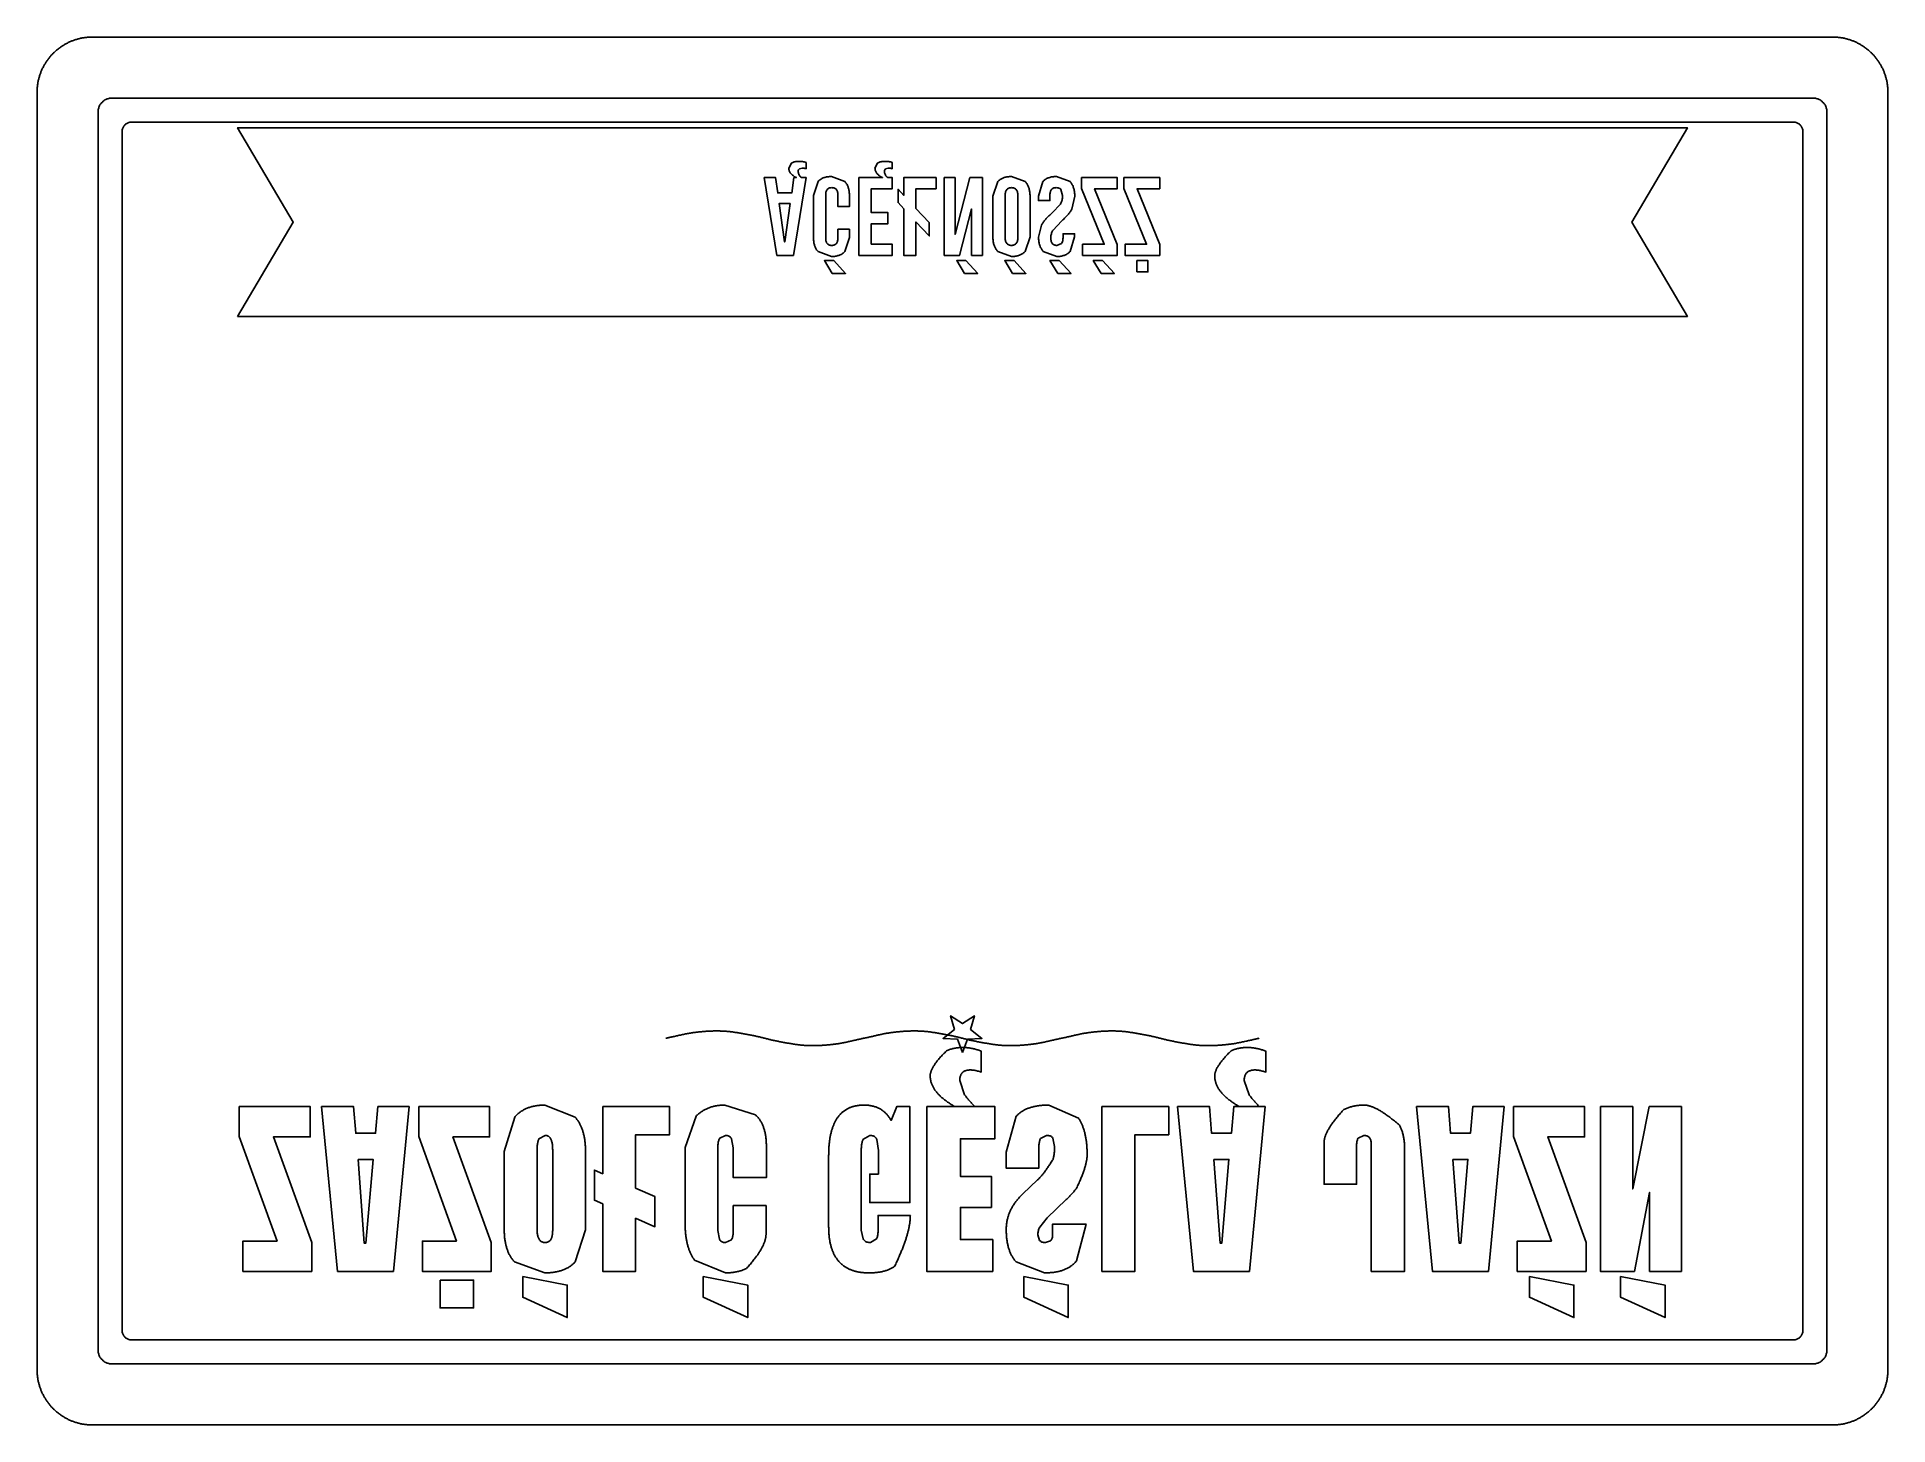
# Model space of a CAD drawing. Header units: millimetres. Extents: x 0 to 200, y 0 to 150.
import ezdxf

# ---------------------------------------------------------------- set-up
doc = ezdxf.new("R2010")
doc.units = ezdxf.units.MM
for name, color, linetype, lineweight in [('CUT_OUTER', 1, 'CONTINUOUS', 25), ('ENGRAVE_FILL', 8, 'CONTINUOUS', 25), ('ENGRAVE_VECTOR', 7, 'CONTINUOUS', 25)]:
    doc.layers.add(name, color=color, linetype=linetype, lineweight=lineweight)

msp = doc.modelspace()

# ---------------------------------------------------------------- linework, layer by layer
at = {"layer": 'CUT_OUTER'}
msp.add_lwpolyline([(6, 0), (194, 0), (194.094513, 0.000729), (194.188674, 0.002909), (194.282471, 0.00653), (194.375895, 0.01158), (194.468934, 0.01805), (194.561578, 0.025928), (194.653817, 0.035204), (194.745639, 0.045866), (194.837034, 0.057906), (194.927991, 0.071311), (195.0185, 0.086071), (195.108549, 0.102175), (195.198129, 0.119614), (195.287228, 0.138375), (195.375837, 0.158449), (195.463943, 0.179825), (195.551537, 0.202491), (195.638608, 0.226439), (195.725146, 0.251655), (195.811138, 0.278132), (195.896576, 0.305856), (195.981448, 0.334818), (196.065743, 0.365008), (196.149452, 0.396413), (196.232562, 0.429025), (196.315065, 0.462832), (196.396948, 0.497823), (196.478201, 0.533988), (196.558814, 0.571316), (196.638776, 0.609796), (196.718076, 0.649418), (196.796703, 0.690171), (196.874648, 0.732045), (196.951898, 0.775029), (197.028444, 0.819111), (197.104276, 0.864282), (197.179381, 0.910531), (197.25375, 0.957847), (197.327372, 1.006219), (197.400236, 1.055637), (197.472331, 1.10609), (197.543648, 1.157568), (197.614175, 1.210059), (197.683901, 1.263554), (197.752816, 1.318041), (197.82091, 1.37351), (197.888171, 1.429949), (197.954589, 1.48735), (198.020153, 1.5457), (198.084853, 1.604989), (198.148677, 1.665206), (198.211616, 1.726342), (198.273658, 1.788384), (198.334794, 1.851323), (198.395011, 1.915147), (198.4543, 1.979847), (198.51265, 2.045411), (198.570051, 2.111829), (198.62649, 2.17909), (198.681959, 2.247184), (198.736446, 2.316099), (198.789941, 2.385825), (198.842432, 2.456352), (198.89391, 2.527669), (198.944363, 2.599764), (198.993781, 2.672628), (199.042153, 2.74625), (199.089469, 2.820619), (199.135718, 2.895724), (199.180889, 2.971556), (199.224971, 3.048102), (199.267955, 3.125352), (199.309829, 3.203297), (199.350582, 3.281924), (199.390204, 3.361224), (199.428684, 3.441186), (199.466012, 3.521799), (199.502177, 3.603052), (199.537168, 3.684935), (199.570975, 3.767438), (199.603587, 3.850548), (199.634992, 3.934257), (199.665182, 4.018552), (199.694144, 4.103424), (199.721868, 4.188862), (199.748345, 4.274854), (199.773561, 4.361392), (199.797509, 4.448463), (199.820175, 4.536057), (199.841551, 4.624163), (199.861625, 4.712772), (199.880386, 4.801871), (199.897825, 4.891451), (199.913929, 4.9815), (199.928689, 5.072009), (199.942094, 5.162966), (199.954134, 5.254361), (199.964796, 5.346183), (199.974072, 5.438422), (199.98195, 5.531066), (199.98842, 5.624105), (199.99347, 5.717529), (199.997091, 5.811326), (199.999271, 5.905487), (200, 6), (200, 144), (199.999271, 144.094513), (199.997091, 144.188674), (199.99347, 144.282471), (199.98842, 144.375895), (199.98195, 144.468934), (199.974072, 144.561578), (199.964796, 144.653817), (199.954134, 144.745639), (199.942094, 144.837034), (199.928689, 144.927991), (199.913929, 145.0185), (199.897825, 145.108549), (199.880386, 145.198129), (199.861625, 145.287228), (199.841551, 145.375837), (199.820175, 145.463943), (199.797509, 145.551537), (199.773561, 145.638608), (199.748345, 145.725146), (199.721868, 145.811138), (199.694144, 145.896576), (199.665182, 145.981448), (199.634992, 146.065743), (199.603587, 146.149452), (199.570975, 146.232562), (199.537168, 146.315065), (199.502177, 146.396948), (199.466012, 146.478201), (199.428684, 146.558814), (199.390204, 146.638776), (199.350582, 146.718076), (199.309829, 146.796703), (199.267955, 146.874648), (199.224971, 146.951898), (199.180889, 147.028444), (199.135718, 147.104276), (199.089469, 147.179381), (199.042153, 147.25375), (198.993781, 147.327372), (198.944363, 147.400236), (198.89391, 147.472331), (198.842432, 147.543648), (198.789941, 147.614175), (198.736446, 147.683901), (198.681959, 147.752816), (198.62649, 147.82091), (198.570051, 147.888171), (198.51265, 147.954589), (198.4543, 148.020153), (198.395011, 148.084853), (198.334794, 148.148677), (198.273658, 148.211616), (198.211616, 148.273658), (198.148677, 148.334794), (198.084853, 148.395011), (198.020153, 148.4543), (197.954589, 148.51265), (197.888171, 148.570051), (197.82091, 148.62649), (197.752816, 148.681959), (197.683901, 148.736446), (197.614175, 148.789941), (197.543648, 148.842432), (197.472331, 148.89391), (197.400236, 148.944363), (197.327372, 148.993781), (197.25375, 149.042153), (197.179381, 149.089469), (197.104276, 149.135718), (197.028444, 149.180889), (196.951898, 149.224971), (196.874648, 149.267955), (196.796703, 149.309829), (196.718076, 149.350582), (196.638776, 149.390204), (196.558814, 149.428684), (196.478201, 149.466012), (196.396948, 149.502177), (196.315065, 149.537168), (196.232562, 149.570975), (196.149452, 149.603587), (196.065743, 149.634992), (195.981448, 149.665182), (195.896576, 149.694144), (195.811138, 149.721868), (195.725146, 149.748345), (195.638608, 149.773561), (195.551537, 149.797509), (195.463943, 149.820175), (195.375837, 149.841551), (195.287228, 149.861625), (195.198129, 149.880386), (195.108549, 149.897825), (195.0185, 149.913929), (194.927991, 149.928689), (194.837034, 149.942094), (194.745639, 149.954134), (194.653817, 149.964796), (194.561578, 149.974072), (194.468934, 149.98195), (194.375895, 149.98842), (194.282471, 149.99347), (194.188674, 149.997091), (194.094513, 149.999271), (194, 150), (6, 150), (5.905487, 149.999271), (5.811326, 149.997091), (5.717529, 149.99347), (5.624105, 149.98842), (5.531066, 149.98195), (5.438422, 149.974072), (5.346183, 149.964796), (5.254361, 149.954134), (5.162966, 149.942094), (5.072009, 149.928689), (4.9815, 149.913929), (4.891451, 149.897825), (4.801871, 149.880386), (4.712772, 149.861625), (4.624163, 149.841551), (4.536057, 149.820175), (4.448463, 149.797509), (4.361392, 149.773561), (4.274854, 149.748345), (4.188862, 149.721868), (4.103424, 149.694144), (4.018552, 149.665182), (3.934257, 149.634992), (3.850548, 149.603587), (3.767438, 149.570975), (3.684935, 149.537168), (3.603052, 149.502177), (3.521799, 149.466012), (3.441186, 149.428684), (3.361224, 149.390204), (3.281924, 149.350582), (3.203297, 149.309829), (3.125352, 149.267955), (3.048102, 149.224971), (2.971556, 149.180889), (2.895724, 149.135718), (2.820619, 149.089469), (2.74625, 149.042153), (2.672628, 148.993781), (2.599764, 148.944363), (2.527669, 148.89391), (2.456352, 148.842432), (2.385825, 148.789941), (2.316099, 148.736446), (2.247184, 148.681959), (2.17909, 148.62649), (2.111829, 148.570051), (2.045411, 148.51265), (1.979847, 148.4543), (1.915147, 148.395011), (1.851323, 148.334794), (1.788384, 148.273658), (1.726342, 148.211616), (1.665206, 148.148677), (1.604989, 148.084853), (1.5457, 148.020153), (1.48735, 147.954589), (1.429949, 147.888171), (1.37351, 147.82091), (1.318041, 147.752816), (1.263554, 147.683901), (1.210059, 147.614175), (1.157568, 147.543648), (1.10609, 147.472331), (1.055637, 147.400236), (1.006219, 147.327372), (0.957847, 147.25375), (0.910531, 147.179381), (0.864282, 147.104276), (0.819111, 147.028444), (0.775029, 146.951898), (0.732045, 146.874648), (0.690171, 146.796703), (0.649418, 146.718076), (0.609796, 146.638776), (0.571316, 146.558814), (0.533988, 146.478201), (0.497823, 146.396948), (0.462832, 146.315065), (0.429025, 146.232562), (0.396413, 146.149452), (0.365008, 146.065743), (0.334818, 145.981448), (0.305856, 145.896576), (0.278132, 145.811138), (0.251655, 145.725146), (0.226439, 145.638608), (0.202491, 145.551537), (0.179825, 145.463943), (0.158449, 145.375837), (0.138375, 145.287228), (0.119614, 145.198129), (0.102175, 145.108549), (0.086071, 145.0185), (0.071311, 144.927991), (0.057906, 144.837034), (0.045866, 144.745639), (0.035204, 144.653817), (0.025928, 144.561578), (0.01805, 144.468934), (0.01158, 144.375895), (0.00653, 144.282471), (0.002909, 144.188674), (0.000729, 144.094513), (0, 144), (0, 6), (0.000729, 5.905487), (0.002909, 5.811326), (0.00653, 5.717529), (0.01158, 5.624105), (0.01805, 5.531066), (0.025928, 5.438422), (0.035204, 5.346183), (0.045866, 5.254361), (0.057906, 5.162966), (0.071311, 5.072009), (0.086071, 4.9815), (0.102175, 4.891451), (0.119614, 4.801871), (0.138375, 4.712772), (0.158449, 4.624163), (0.179825, 4.536057), (0.202491, 4.448463), (0.226439, 4.361392), (0.251655, 4.274854), (0.278132, 4.188862), (0.305856, 4.103424), (0.334818, 4.018552), (0.365008, 3.934257), (0.396413, 3.850548), (0.429025, 3.767438), (0.462832, 3.684935), (0.497823, 3.603052), (0.533988, 3.521799), (0.571316, 3.441186), (0.609796, 3.361224), (0.649418, 3.281924), (0.690171, 3.203297), (0.732045, 3.125352), (0.775029, 3.048102), (0.819111, 2.971556), (0.864282, 2.895724), (0.910531, 2.820619), (0.957847, 2.74625), (1.006219, 2.672628), (1.055637, 2.599764), (1.10609, 2.527669), (1.157568, 2.456352), (1.210059, 2.385825), (1.263554, 2.316099), (1.318041, 2.247184), (1.37351, 2.17909), (1.429949, 2.111829), (1.48735, 2.045411), (1.5457, 1.979847), (1.604989, 1.915147), (1.665206, 1.851323), (1.726342, 1.788384), (1.788384, 1.726342), (1.851323, 1.665206), (1.915147, 1.604989), (1.979847, 1.5457), (2.045411, 1.48735), (2.111829, 1.429949), (2.17909, 1.37351), (2.247184, 1.318041), (2.316099, 1.263554), (2.385825, 1.210059), (2.456352, 1.157568), (2.527669, 1.10609), (2.599764, 1.055637), (2.672628, 1.006219), (2.74625, 0.957847), (2.820619, 0.910531), (2.895724, 0.864282), (2.971556, 0.819111), (3.048102, 0.775029), (3.125352, 0.732045), (3.203297, 0.690171), (3.281924, 0.649418), (3.361224, 0.609796), (3.441186, 0.571316), (3.521799, 0.533988), (3.603052, 0.497823), (3.684935, 0.462832), (3.767438, 0.429025), (3.850548, 0.396413), (3.934257, 0.365008), (4.018552, 0.334818), (4.103424, 0.305856), (4.188862, 0.278132), (4.274854, 0.251655), (4.361392, 0.226439), (4.448463, 0.202491), (4.536057, 0.179825), (4.624163, 0.158449), (4.712772, 0.138375), (4.801871, 0.119614), (4.891451, 0.102175), (4.9815, 0.086071), (5.072009, 0.071311), (5.162966, 0.057906), (5.254361, 0.045866), (5.346183, 0.035204), (5.438422, 0.025928), (5.531066, 0.01805), (5.624105, 0.01158), (5.717529, 0.00653), (5.811326, 0.002909), (5.905487, 0.000729)], close=True, dxfattribs=at)
at = {"layer": 'ENGRAVE_FILL'}
for points in [[(82.672, 135.832), (82.762375, 135.830125), (82.8415, 135.8245), (82.909375, 135.815125), (82.966, 135.802), (83.104, 135.76), (83.104, 136.432), (83.003875, 136.47025), (82.9075, 136.501), (82.814875, 136.52425), (82.726, 136.54), (82.288, 136.564), (82.181259, 136.56163), (82.079704, 136.554519), (81.983333, 136.542667), (81.892148, 136.526074), (81.806148, 136.504741), (81.725333, 136.478667), (81.649704, 136.447852), (81.579259, 136.412296), (81.514, 136.372), (81.232, 135.82), (81.235188, 135.744297), (81.24475, 135.670187), (81.260688, 135.597672), (81.283, 135.52675), (81.311688, 135.457422), (81.34675, 135.389688), (81.388188, 135.323547), (81.436, 135.259), (81.490188, 135.196047), (81.55075, 135.134688), (81.617688, 135.074922), (81.691, 135.01675), (81.770688, 134.960172), (81.85675, 134.905188), (81.949187, 134.851797), (82.048, 134.8), (81.784, 134.8), (81.544, 133.132), (81.544, 133.156), (80.044, 133.156), (79.804, 134.8), (78.58, 134.8), (79.948, 126.4), (81.736, 126.4), (83.104, 134.8), (82.612, 134.8), (82.536444, 134.867852), (82.469778, 134.938074), (82.412, 135.010667), (82.363111, 135.08563), (82.323111, 135.162963), (82.292, 135.242667), (82.269778, 135.324741), (82.256444, 135.409185), (82.252, 135.496), (82.2595, 135.569875), (82.282, 135.6355), (82.3195, 135.692875), (82.372, 135.742)], [(90.136, 127.6), (90.136, 129.82), (91.948, 129.82), (91.948, 131.02), (90.136, 131.02), (90.136, 133.6), (92.416, 133.6), (92.416, 134.8), (91.924, 134.8), (91.848444, 134.867852), (91.781778, 134.938074), (91.724, 135.010667), (91.675111, 135.08563), (91.635111, 135.162963), (91.604, 135.242667), (91.581778, 135.324741), (91.568444, 135.409185), (91.564, 135.496), (91.5715, 135.569875), (91.594, 135.6355), (91.6315, 135.692875), (91.684, 135.742), (91.984, 135.832), (92.074375, 135.830125), (92.1535, 135.8245), (92.221375, 135.815125), (92.278, 135.802), (92.416, 135.76), (92.416, 136.432), (92.315875, 136.47025), (92.2195, 136.501), (92.126875, 136.52425), (92.038, 136.54), (91.6, 136.564), (91.493259, 136.56163), (91.391704, 136.554519), (91.295333, 136.542667), (91.204148, 136.526074), (91.118148, 136.504741), (91.037333, 136.478667), (90.961704, 136.447852), (90.891259, 136.412296), (90.826, 136.372), (90.544, 135.82), (90.547187, 135.744297), (90.55675, 135.670187), (90.572688, 135.597672), (90.595, 135.52675), (90.623688, 135.457422), (90.65875, 135.389688), (90.700187, 135.323547), (90.748, 135.259), (90.802188, 135.196047), (90.86275, 135.134688), (90.929688, 135.074922), (91.003, 135.01675), (91.082687, 134.960172), (91.16875, 134.905188), (91.261188, 134.851797), (91.36, 134.8), (88.816, 134.8), (88.816, 126.4), (92.416, 126.4), (92.416, 127.6)], [(83.896, 132.856), (83.896, 128.344), (83.897537, 128.236037), (83.902148, 128.130815), (83.909833, 128.028333), (83.920593, 127.928593), (83.934426, 127.831593), (83.951333, 127.737333), (83.971315, 127.645815), (83.99437, 127.557037), (84.0205, 127.471), (84.049704, 127.387704), (84.081981, 127.307148), (84.117333, 127.229333), (84.155759, 127.154259), (84.197259, 127.081926), (84.241833, 127.012333), (84.289481, 126.945481), (84.340204, 126.88137), (84.394, 126.82), (85.84, 126.28), (85.949972, 126.281869), (86.05683, 126.287474), (86.160574, 126.296817), (86.261204, 126.309896), (86.35872, 126.326713), (86.453121, 126.347266), (86.544408, 126.371557), (86.632581, 126.399585), (86.71764, 126.431349), (86.799585, 126.466851), (86.878415, 126.50609), (86.954131, 126.549066), (87.026734, 126.595779), (87.096221, 126.646228), (87.162595, 126.700415), (87.225855, 126.758339), (87.286, 126.82), (87.784, 128.344), (87.784, 129.232), (86.536, 129.232), (86.536, 128.26), (86.533067, 128.159467), (86.524267, 128.065867), (86.5096, 127.9792), (86.489067, 127.899467), (86.462667, 127.826667), (86.4304, 127.7608), (86.392267, 127.701867), (86.348267, 127.649867), (86.2984, 127.6048), (86.242667, 127.566667), (86.181067, 127.535467), (86.1136, 127.5112), (86.040267, 127.493867), (85.961067, 127.483467), (85.876, 127.48), (85.790933, 127.483467), (85.711733, 127.493867), (85.6384, 127.5112), (85.570933, 127.535467), (85.509333, 127.566667), (85.4536, 127.6048), (85.403733, 127.649867), (85.359733, 127.701867), (85.3216, 127.7608), (85.289333, 127.826667), (85.262933, 127.899467), (85.2424, 127.9792), (85.227733, 128.065867), (85.218933, 128.159467), (85.216, 128.26), (85.216, 132.952), (85.218933, 133.050987), (85.227733, 133.143147), (85.2424, 133.22848), (85.262933, 133.306987), (85.289333, 133.378667), (85.3216, 133.44352), (85.359733, 133.501547), (85.403733, 133.552747), (85.4536, 133.59712), (85.509333, 133.634667), (85.570933, 133.665387), (85.6384, 133.68928), (85.711733, 133.706347), (85.790933, 133.716587), (85.876, 133.72), (85.961067, 133.716587), (86.040267, 133.706347), (86.1136, 133.68928), (86.181067, 133.665387), (86.242667, 133.634667), (86.2984, 133.59712), (86.348267, 133.552747), (86.392267, 133.501547), (86.4304, 133.44352), (86.462667, 133.378667), (86.489067, 133.306987), (86.5096, 133.22848), (86.524267, 133.143147), (86.533067, 133.050987), (86.536, 132.952), (86.536, 131.668), (87.784, 131.668), (87.784, 132.856), (87.782463, 132.963963), (87.777852, 133.069185), (87.770167, 133.171667), (87.759407, 133.271407), (87.745574, 133.368407), (87.728667, 133.462667), (87.708685, 133.554185), (87.68563, 133.642963), (87.6595, 133.729), (87.630296, 133.812296), (87.598019, 133.892852), (87.562667, 133.970667), (87.524241, 134.045741), (87.482741, 134.118074), (87.438167, 134.187667), (87.390519, 134.254519), (87.339796, 134.31863), (87.286, 134.38), (85.84, 134.92), (85.730028, 134.918131), (85.62317, 134.912526), (85.519426, 134.903183), (85.418796, 134.890104), (85.32128, 134.873287), (85.226879, 134.852734), (85.135592, 134.828443), (85.047419, 134.800415), (84.96236, 134.768651), (84.880415, 134.733149), (84.801585, 134.69391), (84.725869, 134.650934), (84.653266, 134.604221), (84.583779, 134.553772), (84.517405, 134.499585), (84.454145, 134.441661), (84.394, 134.38)], [(97.144, 133.6), (97.144, 134.8), (93.652, 134.8), (93.652, 132.88), (93.04, 133.54), (93.04, 132.1), (93.652, 131.44), (93.652, 126.4), (94.972, 126.4), (94.972, 130.024), (96.4, 128.5), (96.4, 129.94), (94.972, 131.464), (94.972, 133.6)], [(98.02, 126.4), (99.676, 126.4), (100.96, 131.428), (100.984, 131.428), (100.984, 126.4), (102.16, 126.4), (102.16, 134.8), (100.804, 134.8), (99.22, 128.668), (99.196, 128.668), (99.196, 134.8), (98.02, 134.8)], [(103.288, 132.808), (103.288, 128.392), (103.289593, 128.281407), (103.29437, 128.17363), (103.302333, 128.068667), (103.313481, 127.966519), (103.327815, 127.867185), (103.345333, 127.770667), (103.366037, 127.676963), (103.389926, 127.586074), (103.417, 127.498), (103.447259, 127.412741), (103.480704, 127.330296), (103.517333, 127.250667), (103.557148, 127.173852), (103.600148, 127.099852), (103.646333, 127.028667), (103.695704, 126.960296), (103.748259, 126.894741), (103.804, 126.832), (105.292, 126.28), (105.398593, 126.281704), (105.50237, 126.286815), (105.603333, 126.295333), (105.701481, 126.307259), (105.796815, 126.322593), (105.889333, 126.341333), (105.979037, 126.363481), (106.065926, 126.389037), (106.15, 126.418), (106.231259, 126.45037), (106.309704, 126.486148), (106.385333, 126.525333), (106.458148, 126.567926), (106.528148, 126.613926), (106.595333, 126.663333), (106.659704, 126.716148), (106.721259, 126.77237), (106.78, 126.832), (107.296, 128.392), (107.296, 132.808), (107.294407, 132.918593), (107.28963, 133.02637), (107.281667, 133.131333), (107.270519, 133.233481), (107.256185, 133.332815), (107.238667, 133.429333), (107.217963, 133.523037), (107.194074, 133.613926), (107.167, 133.702), (107.136741, 133.787259), (107.103296, 133.869704), (107.066667, 133.949333), (107.026852, 134.026148), (106.983852, 134.100148), (106.937667, 134.171333), (106.888296, 134.239704), (106.835741, 134.305259), (106.78, 134.368), (105.292, 134.92), (105.185407, 134.918296), (105.08163, 134.913185), (104.980667, 134.904667), (104.882519, 134.892741), (104.787185, 134.877407), (104.694667, 134.858667), (104.604963, 134.836519), (104.518074, 134.810963), (104.434, 134.782), (104.352741, 134.74963), (104.274296, 134.713852), (104.198667, 134.674667), (104.125852, 134.632074), (104.055852, 134.586074), (103.988667, 134.536667), (103.924296, 134.483852), (103.862741, 134.42763), (103.804, 134.368)], [(108.196, 132.808), (108.196, 132.328), (109.444, 132.328), (109.444, 132.904), (109.44704, 133.009173), (109.45616, 133.107093), (109.47136, 133.19776), (109.49264, 133.281173), (109.52, 133.357333), (109.55344, 133.42624), (109.59296, 133.487893), (109.63856, 133.542293), (109.69024, 133.58944), (109.748, 133.629333), (109.81184, 133.661973), (109.88176, 133.68736), (109.95776, 133.705493), (110.03984, 133.716373), (110.128, 133.72), (110.2355, 133.7145), (110.334, 133.698), (110.4235, 133.6705), (110.504, 133.632), (110.5755, 133.5825), (110.638, 133.522), (110.812, 132.88), (110.8096, 132.77566), (110.8024, 132.67384), (110.7904, 132.57454), (110.7736, 132.47776), (110.752, 132.3835), (110.7256, 132.29176), (110.6944, 132.20254), (110.6584, 132.11584), (110.6176, 132.03166), (110.572, 131.95), (109.684, 130.984), (109.594852, 130.904426), (109.508741, 130.825704), (109.425667, 130.747833), (109.34563, 130.670815), (109.26863, 130.594648), (109.194667, 130.519333), (109.123741, 130.44487), (109.055852, 130.371259), (108.991, 130.2985), (108.929185, 130.226593), (108.870407, 130.155537), (108.814667, 130.085333), (108.761963, 130.015981), (108.712296, 129.947481), (108.665667, 129.879833), (108.622074, 129.813037), (108.581519, 129.747093), (108.544, 129.682), (108.22, 128.368), (108.221556, 128.258722), (108.226222, 128.152222), (108.234, 128.0485), (108.244889, 127.947556), (108.258889, 127.849389), (108.276, 127.754), (108.296222, 127.661389), (108.319556, 127.571556), (108.346, 127.4845), (108.375556, 127.400222), (108.408222, 127.318722), (108.444, 127.24), (108.482889, 127.164056), (108.524889, 127.090889), (108.57, 127.0205), (108.618222, 126.952889), (108.669556, 126.888056), (108.724, 126.826), (110.188, 126.28), (110.297931, 126.281889), (110.404664, 126.287557), (110.508201, 126.297003), (110.60854, 126.310228), (110.705682, 126.327232), (110.799626, 126.348014), (110.890374, 126.372574), (110.977924, 126.400913), (111.062277, 126.433031), (111.143433, 126.468927), (111.221391, 126.508602), (111.296152, 126.552055), (111.367716, 126.599287), (111.436083, 126.650298), (111.501253, 126.705087), (111.563225, 126.763654), (111.622, 126.826), (112.108, 128.392), (112.108, 128.74), (110.86, 128.74), (110.86, 128.308), (110.856571, 128.189347), (110.846286, 128.080245), (110.829143, 127.980694), (110.805143, 127.890694), (110.774286, 127.810245), (110.736571, 127.739347), (110.692, 127.678), (110.2, 127.48), (110.114933, 127.483573), (110.035733, 127.494293), (109.9624, 127.51216), (109.894933, 127.537173), (109.833333, 127.569333), (109.7776, 127.60864), (109.727733, 127.655093), (109.683733, 127.708693), (109.6456, 127.76944), (109.613333, 127.837333), (109.586933, 127.912373), (109.5664, 127.99456), (109.551733, 128.083893), (109.542933, 128.180373), (109.54, 128.284), (109.54246, 128.3746), (109.54984, 128.464), (109.56214, 128.5522), (109.57936, 128.6392), (109.6015, 128.725), (109.62856, 128.8096), (109.66054, 128.893), (109.69744, 128.9752), (109.73926, 129.0562), (109.786, 129.136), (110.68, 130.096), (110.770407, 130.175593), (110.85763, 130.25437), (110.941667, 130.332333), (111.022519, 130.409481), (111.100185, 130.485815), (111.174667, 130.561333), (111.245963, 130.636037), (111.314074, 130.709926), (111.379, 130.783), (111.440741, 130.855259), (111.499296, 130.926704), (111.554667, 130.997333), (111.606852, 131.067148), (111.655852, 131.136148), (111.701667, 131.204333), (111.744296, 131.271704), (111.783741, 131.338259), (111.82, 131.404), (112.132, 132.784), (112.130426, 132.897185), (112.125704, 133.007407), (112.117833, 133.114667), (112.106815, 133.218963), (112.092648, 133.320296), (112.075333, 133.418667), (112.05487, 133.514074), (112.031259, 133.606519), (112.0045, 133.696), (111.974593, 133.782519), (111.941537, 133.866074), (111.905333, 133.946667), (111.865981, 134.024296), (111.823481, 134.098963), (111.777833, 134.170667), (111.729037, 134.239407), (111.677093, 134.305185), (111.622, 134.368), (110.14, 134.92), (110.028678, 134.918111), (109.920595, 134.912443), (109.815751, 134.902997), (109.714145, 134.889772), (109.615779, 134.872768), (109.520651, 134.851986), (109.428761, 134.827426), (109.340111, 134.799087), (109.254699, 134.766969), (109.172526, 134.731073), (109.093592, 134.691398), (109.017896, 134.647945), (108.945439, 134.600713), (108.876221, 134.549702), (108.810242, 134.494913), (108.747502, 134.436346), (108.688, 134.374)], [(112.864, 133.624), (115.312, 127.6), (112.984, 127.6), (112.984, 126.4), (116.728, 126.4), (116.728, 127.576), (114.28, 133.6), (116.728, 133.6), (116.728, 134.8), (112.864, 134.8)], [(117.448, 133.624), (119.896, 127.6), (117.568, 127.6), (117.568, 126.4), (121.312, 126.4), (121.312, 127.576), (118.864, 133.6), (121.312, 133.6), (121.312, 134.8), (117.448, 134.8)], [(81.388, 132.016), (80.8, 127.864), (80.776, 127.864), (80.2, 132.016)], [(105.976, 132.892), (105.976, 128.308), (105.973328, 128.207734), (105.965312, 128.113938), (105.951953, 128.026609), (105.93325, 127.94575), (105.909203, 127.871359), (105.879812, 127.803438), (105.845078, 127.741984), (105.805, 127.687), (105.759578, 127.638484), (105.708812, 127.596438), (105.652703, 127.560859), (105.59125, 127.53175), (105.524453, 127.509109), (105.452312, 127.492938), (105.374828, 127.483234), (105.292, 127.48), (105.209172, 127.483234), (105.131687, 127.492938), (105.059547, 127.509109), (104.99275, 127.53175), (104.931297, 127.560859), (104.875187, 127.596438), (104.824422, 127.638484), (104.779, 127.687), (104.738922, 127.741984), (104.704187, 127.803438), (104.674797, 127.871359), (104.65075, 127.94575), (104.632047, 128.026609), (104.618687, 128.113938), (104.610672, 128.207734), (104.608, 128.308), (104.608, 132.892), (104.610672, 132.992266), (104.618687, 133.086062), (104.632047, 133.173391), (104.65075, 133.25425), (104.674797, 133.328641), (104.704187, 133.396563), (104.738922, 133.458016), (104.779, 133.513), (104.824422, 133.561516), (104.875187, 133.603563), (104.931297, 133.639141), (104.99275, 133.66825), (105.059547, 133.690891), (105.131687, 133.707063), (105.209172, 133.716766), (105.292, 133.72), (105.374828, 133.716766), (105.452312, 133.707063), (105.524453, 133.690891), (105.59125, 133.66825), (105.652703, 133.639141), (105.708812, 133.603563), (105.759578, 133.561516), (105.805, 133.513), (105.845078, 133.458016), (105.879812, 133.396563), (105.909203, 133.328641), (105.93325, 133.25425), (105.951953, 133.173391), (105.965312, 133.086063), (105.973328, 132.992266)], [(85.924, 124.456), (87.364, 124.456), (86.08, 125.836), (85.084, 125.836)], [(100.216, 124.456), (101.656, 124.456), (100.372, 125.836), (99.376, 125.836)], [(105.412, 124.456), (106.852, 124.456), (105.568, 125.836), (104.572, 125.836)], [(110.284, 124.456), (111.724, 124.456), (110.44, 125.836), (109.444, 125.836)], [(114.976, 124.456), (116.416, 124.456), (115.132, 125.836), (114.136, 125.836)], [(118.84, 124.612), (120.04, 124.612), (120.04, 125.836), (118.84, 125.836)], [(100.03036, 40.79596), (99.929609, 40.79495), (99.829756, 40.791923), (99.730799, 40.786877), (99.63274, 40.779813), (99.535577, 40.77073), (99.439312, 40.759629), (99.343943, 40.746509), (99.249472, 40.731372), (99.155898, 40.714215), (99.063221, 40.695041), (98.971441, 40.673848), (98.880558, 40.650636), (98.790572, 40.625407), (98.701483, 40.598159), (98.613291, 40.568892), (98.525996, 40.537607), (98.439599, 40.504304), (98.354098, 40.468983), (98.269494, 40.431643), (98.170311, 40.333393), (98.074002, 40.236415), (97.980569, 40.140709), (97.89001, 40.046276), (97.802326, 39.953115), (97.717517, 39.861226), (97.635583, 39.77061), (97.556523, 39.681265), (97.480339, 39.593193), (97.40703, 39.506393), (97.336595, 39.420865), (97.269035, 39.33661), (97.20435, 39.253626), (97.14254, 39.171915), (97.083605, 39.091476), (97.027545, 39.01231), (96.97436, 38.934415), (96.924049, 38.857793), (96.876614, 38.782443), (96.832053, 38.708365), (96.790367, 38.63556), (96.751556, 38.564026), (96.71562, 38.493765), (96.682559, 38.424776), (96.652373, 38.35706), (96.625061, 38.290615), (96.600625, 38.225443), (96.579063, 38.161543), (96.560377, 38.098915), (96.544565, 38.037559), (96.531628, 37.977476), (96.521566, 37.918665), (96.514379, 37.861126), (96.510066, 37.804859), (96.508629, 37.749865), (96.509697, 37.676329), (96.512903, 37.603069), (96.518247, 37.530084), (96.525727, 37.457375), (96.535345, 37.38494), (96.547101, 37.312781), (96.560993, 37.240898), (96.577023, 37.169289), (96.59519, 37.097956), (96.615495, 37.026898), (96.637937, 36.956115), (96.662516, 36.885608), (96.689233, 36.815375), (96.718087, 36.745418), (96.749078, 36.675737), (96.782207, 36.60633), (96.817472, 36.537199), (96.854876, 36.468343), (96.894416, 36.399763), (96.936094, 36.331457), (96.979909, 36.263427), (97.025862, 36.195672), (97.073952, 36.128193), (97.124179, 36.060988), (97.176543, 35.994059), (97.231045, 35.927405), (97.287684, 35.861027), (97.346461, 35.794923), (97.407375, 35.729095), (97.470426, 35.663543), (97.535614, 35.598265), (97.60294, 35.533263), (97.672403, 35.468536), (97.744003, 35.404084), (97.817741, 35.339908), (97.893616, 35.276006), (97.971629, 35.212381), (98.051778, 35.14903), (98.134065, 35.085954), (98.21849, 35.023154), (98.305052, 34.960629), (98.393751, 34.89838), (98.484587, 34.836405), (98.577561, 34.774706), (98.672672, 34.713282), (98.76992, 34.652134), (98.869306, 34.591261), (98.970829, 34.530662), (99.074489, 34.47034), (99.180287, 34.410292), (101.315589, 34.410292), (101.249057, 34.479731), (101.182805, 34.54994), (101.116833, 34.620919), (101.051141, 34.692669), (100.985729, 34.76519), (100.920597, 34.83848), (100.855746, 34.912541), (100.791174, 34.987373), (100.726883, 35.062974), (100.662872, 35.139346), (100.599141, 35.216489), (100.53569, 35.294402), (100.47252, 35.373085), (100.409629, 35.452539), (100.347019, 35.532762), (100.284688, 35.613757), (100.222638, 35.695522), (99.696403, 37.233749), (99.698602, 37.330165), (99.705202, 37.422297), (99.716202, 37.510143), (99.731602, 37.593704), (99.751402, 37.67298), (99.775602, 37.747971), (99.804202, 37.818676), (99.837201, 37.885097), (99.874601, 37.947232), (99.916401, 38.005082), (99.9626, 38.058646), (100.0132, 38.107926), (100.068199, 38.15292), (100.127599, 38.19363), (100.191398, 38.230054), (100.259598, 38.262193), (100.332197, 38.290046), (100.409197, 38.313615), (100.490596, 38.332898), (100.576395, 38.347896), (100.666595, 38.358609), (100.761194, 38.365037), (100.860193, 38.36718), (100.937559, 38.365802), (101.017082, 38.361671), (101.098759, 38.354784), (101.182593, 38.345143), (101.268582, 38.332748), (101.356728, 38.317598), (101.447028, 38.299693), (101.539485, 38.279034), (101.634097, 38.255621), (101.730865, 38.229453), (101.829789, 38.20053), (101.930868, 38.168853), (102.034103, 38.134421), (102.034103, 40.391163), (101.942359, 40.428797), (101.850247, 40.464595), (101.757768, 40.498558), (101.664921, 40.530685), (101.571708, 40.560976), (101.478127, 40.589431), (101.38418, 40.61605), (101.289865, 40.640833), (101.195183, 40.663781), (101.100134, 40.684893), (101.004717, 40.704169), (100.908934, 40.721609), (100.812783, 40.737214), (100.716265, 40.750982), (100.61938, 40.762915), (100.522128, 40.773012), (100.424509, 40.781273), (100.326522, 40.787698), (100.228169, 40.792288), (100.129448, 40.795042)], [(130.773452, 40.79596), (130.672702, 40.79495), (130.572848, 40.791923), (130.473891, 40.786877), (130.375832, 40.779813), (130.27867, 40.77073), (130.182404, 40.759629), (130.087036, 40.746509), (129.992565, 40.731372), (129.89899, 40.714215), (129.806313, 40.695041), (129.714533, 40.673848), (129.62365, 40.650636), (129.533664, 40.625407), (129.444575, 40.598159), (129.356384, 40.568892), (129.269089, 40.537607), (129.182691, 40.504304), (129.09719, 40.468983), (129.012587, 40.431643), (128.913403, 40.333393), (128.817095, 40.236415), (128.723661, 40.140709), (128.633102, 40.046276), (128.545418, 39.953115), (128.460609, 39.861226), (128.378675, 39.77061), (128.299616, 39.681265), (128.223431, 39.593193), (128.150122, 39.506393), (128.079687, 39.420865), (128.012128, 39.33661), (127.947443, 39.253626), (127.885633, 39.171915), (127.826698, 39.091476), (127.770637, 39.01231), (127.717452, 38.934415), (127.667142, 38.857793), (127.619706, 38.782443), (127.575145, 38.708365), (127.53346, 38.63556), (127.494649, 38.564026), (127.458713, 38.493765), (127.425652, 38.424776), (127.395465, 38.35706), (127.368154, 38.290615), (127.343717, 38.225443), (127.322156, 38.161543), (127.303469, 38.098915), (127.287657, 38.037559), (127.27472, 37.977476), (127.264658, 37.918665), (127.257471, 37.861126), (127.253159, 37.804859), (127.251721, 37.749865), (127.25279, 37.676329), (127.255996, 37.603069), (127.261339, 37.530084), (127.26882, 37.457375), (127.278438, 37.38494), (127.290193, 37.312781), (127.304086, 37.240898), (127.320116, 37.169289), (127.338283, 37.097956), (127.358587, 37.026898), (127.381029, 36.956115), (127.405609, 36.885608), (127.432325, 36.815375), (127.461179, 36.745418), (127.49217, 36.675737), (127.525299, 36.60633), (127.560565, 36.537199), (127.597968, 36.468343), (127.637509, 36.399763), (127.679186, 36.331457), (127.723002, 36.263427), (127.768954, 36.195672), (127.817044, 36.128193), (127.867271, 36.060988), (127.919636, 35.994059), (127.974138, 35.927405), (128.030777, 35.861027), (128.089553, 35.794923), (128.150467, 35.729095), (128.213518, 35.663543), (128.278707, 35.598265), (128.346032, 35.533263), (128.415495, 35.468536), (128.487096, 35.404084), (128.560834, 35.339908), (128.636709, 35.276006), (128.714721, 35.212381), (128.794871, 35.14903), (128.877158, 35.085954), (128.961582, 35.023154), (129.048144, 34.960629), (129.136843, 34.89838), (129.227679, 34.836405), (129.320653, 34.774706), (129.415764, 34.713282), (129.513013, 34.652134), (129.612398, 34.591261), (129.713921, 34.530662), (129.817582, 34.47034), (129.923379, 34.410292), (132.058682, 34.410292), (131.992149, 34.479731), (131.925897, 34.54994), (131.859925, 34.620919), (131.794233, 34.692669), (131.728821, 34.76519), (131.66369, 34.83848), (131.598838, 34.912541), (131.534267, 34.987373), (131.469976, 35.062974), (131.405964, 35.139346), (131.342234, 35.216489), (131.278783, 35.294402), (131.215612, 35.373085), (131.152721, 35.452539), (131.090111, 35.532762), (131.027781, 35.613757), (130.965731, 35.695522), (130.439495, 37.233749), (130.441695, 37.330165), (130.448295, 37.422297), (130.459295, 37.510143), (130.474695, 37.593704), (130.494494, 37.67298), (130.518694, 37.747971), (130.547294, 37.818676), (130.580294, 37.885097), (130.617693, 37.947232), (130.659493, 38.005082), (130.705693, 38.058646), (130.756292, 38.107926), (130.811292, 38.15292), (130.870691, 38.19363), (130.934491, 38.230054), (131.00269, 38.262193), (131.07529, 38.290046), (131.152289, 38.313615), (131.233688, 38.332898), (131.319488, 38.347896), (131.409687, 38.358609), (131.504286, 38.365037), (131.603285, 38.36718), (131.680652, 38.365802), (131.760174, 38.361671), (131.841852, 38.354784), (131.925686, 38.345143), (132.011675, 38.332748), (132.09982, 38.317598), (132.190121, 38.299693), (132.282577, 38.279034), (132.37719, 38.255621), (132.473957, 38.229453), (132.572881, 38.20053), (132.673961, 38.168853), (132.777196, 38.134421), (132.777196, 40.391163), (132.685451, 40.428797), (132.593339, 40.464595), (132.50086, 40.498558), (132.408014, 40.530685), (132.3148, 40.560976), (132.22122, 40.589431), (132.127272, 40.61605), (132.032957, 40.640833), (131.938275, 40.663781), (131.843226, 40.684893), (131.74781, 40.704169), (131.652026, 40.721609), (131.555875, 40.737214), (131.459358, 40.750982), (131.362473, 40.762915), (131.26522, 40.773012), (131.167601, 40.781273), (131.069615, 40.787698), (130.971261, 40.792288), (130.87254, 40.795042)], [(21.857242, 34.410292), (21.857242, 31.171919), (25.935568, 19.878092), (22.251919, 19.878092), (22.251919, 16.599239), (29.690057, 16.599239), (29.690057, 19.716173), (25.540892, 31.131439), (29.518019, 31.131439), (29.518019, 34.410292)], [(30.752244, 34.410292), (32.47263, 16.599239), (38.51422, 16.599239), (40.204246, 34.410292), (36.834314, 34.410292), (36.581316, 31.536236), (34.435894, 31.536236), (34.213255, 34.410292)], [(41.246193, 34.410292), (41.246193, 31.171919), (45.324519, 19.878092), (41.640869, 19.878092), (41.640869, 16.599239), (49.079008, 16.599239), (49.079008, 19.716173), (44.929842, 31.131439), (48.90697, 31.131439), (48.90697, 34.410292)], [(54.877316, 34.572211), (54.768475, 34.571363), (54.660958, 34.568818), (54.554766, 34.564576), (54.449897, 34.558638), (54.346353, 34.551003), (54.244132, 34.541671), (54.143236, 34.530643), (54.043663, 34.517919), (53.945415, 34.503497), (53.848491, 34.487379), (53.75289, 34.469565), (53.658614, 34.450053), (53.565662, 34.428845), (53.474034, 34.405941), (53.38373, 34.38134), (53.29475, 34.355042), (53.207094, 34.327047), (53.120762, 34.297356), (53.035754, 34.265969), (52.95207, 34.232884), (52.86971, 34.198103), (52.788674, 34.161626), (52.708962, 34.123451), (52.630574, 34.083581), (52.553511, 34.042013), (52.477771, 33.998749), (52.403355, 33.953788), (52.330264, 33.907131), (52.258496, 33.858777), (52.188053, 33.808726), (52.118933, 33.756979), (52.051138, 33.703535), (51.984666, 33.648394), (51.919519, 33.591557), (51.855695, 33.533023), (51.793196, 33.472793), (51.732021, 33.410866), (51.67217, 33.347242), (51.613642, 33.281921), (50.485272, 29.552732), (50.485272, 21.092482), (50.485971, 20.978816), (50.488067, 20.866529), (50.491562, 20.755621), (50.496454, 20.646092), (50.502744, 20.537942), (50.510432, 20.431171), (50.519518, 20.325778), (50.530002, 20.221764), (50.541883, 20.119129), (50.555162, 20.017873), (50.569839, 19.917996), (50.585914, 19.819498), (50.603387, 19.722378), (50.622257, 19.626637), (50.642526, 19.532275), (50.664192, 19.439292), (50.687256, 19.347688), (50.711718, 19.257463), (50.737577, 19.168616), (50.764834, 19.081148), (50.79349, 18.99506), (50.823543, 18.910349), (50.854993, 18.827018), (50.887842, 18.745066), (50.922088, 18.664492), (50.957733, 18.585298), (50.994775, 18.507482), (51.033215, 18.431045), (51.073052, 18.355987), (51.114288, 18.282307), (51.156921, 18.210007), (51.200952, 18.139085), (51.246381, 18.069543), (51.293208, 18.001379), (51.341433, 17.934593), (51.391055, 17.869187), (51.442075, 17.80516), (51.494493, 17.742511), (51.548309, 17.681241), (51.603523, 17.62135), (54.877316, 16.43732), (54.990047, 16.43814), (55.101341, 16.4406), (55.211199, 16.4447), (55.31962, 16.45044), (55.426605, 16.457819), (55.532153, 16.466839), (55.636264, 16.477498), (55.738938, 16.489798), (55.840176, 16.503737), (55.939977, 16.519317), (56.038341, 16.536536), (56.135269, 16.555395), (56.23076, 16.575894), (56.324814, 16.598033), (56.417432, 16.621812), (56.508613, 16.647231), (56.598357, 16.67429), (56.686664, 16.702989), (56.773535, 16.733328), (56.858969, 16.765306), (56.942966, 16.798925), (57.025527, 16.834183), (57.106651, 16.871082), (57.186339, 16.90962), (57.264589, 16.949799), (57.341403, 16.991617), (57.41678, 17.035075), (57.490721, 17.080173), (57.563225, 17.126911), (57.634292, 17.175289), (57.703923, 17.225307), (57.772116, 17.276965), (57.838873, 17.330263), (57.904194, 17.3852), (57.968078, 17.441778), (58.030525, 17.499996), (58.091535, 17.559853), (58.151109, 17.62135), (59.269359, 21.092482), (59.269359, 29.552732), (59.26872, 29.668219), (59.266801, 29.782404), (59.263602, 29.895286), (59.259125, 30.006866), (59.253368, 30.117144), (59.246331, 30.22612), (59.238016, 30.333793), (59.228421, 30.440164), (59.217546, 30.545233), (59.205393, 30.648999), (59.19196, 30.751463), (59.177248, 30.852625), (59.161256, 30.952485), (59.143985, 31.051042), (59.125435, 31.148297), (59.105605, 31.24425), (59.084496, 31.3389), (59.062108, 31.432249), (59.03844, 31.524294), (59.013493, 31.615038), (58.987267, 31.704479), (58.959761, 31.792619), (58.930976, 31.879455), (58.900912, 31.96499), (58.869568, 32.049222), (58.836945, 32.132152), (58.803043, 32.21378), (58.767861, 32.294105), (58.7314, 32.373128), (58.69366, 32.450849), (58.65464, 32.527268), (58.614342, 32.602384), (58.572763, 32.676198), (58.529906, 32.74871), (58.485769, 32.819919), (58.440352, 32.889826), (58.393657, 32.958431), (58.345682, 33.025734), (58.296428, 33.091734), (58.245894, 33.156432), (58.194081, 33.219828), (58.140989, 33.281921)], [(61.120899, 34.410292), (61.120899, 27.144192), (60.220227, 27.538869), (60.220227, 24.280256), (61.120899, 23.885579), (61.120899, 16.599239), (64.68311, 16.599239), (64.68311, 22.337232), (66.767813, 21.426439), (66.767813, 24.685052), (64.68311, 25.595845), (64.68311, 31.374317), (68.34652, 31.374317), (68.34652, 34.410292)], [(74.316866, 34.572211), (74.212935, 34.571331), (74.110106, 34.568692), (74.008378, 34.564294), (73.907752, 34.558136), (73.808227, 34.550219), (73.709804, 34.540543), (73.612482, 34.529107), (73.516261, 34.515912), (73.421142, 34.500957), (73.327125, 34.484244), (73.234209, 34.465771), (73.142394, 34.445538), (73.05168, 34.423546), (72.962069, 34.399795), (72.873558, 34.374285), (72.786149, 34.347015), (72.699841, 34.317986), (72.614635, 34.287197), (72.530531, 34.254649), (72.447527, 34.220342), (72.365625, 34.184276), (72.284825, 34.14645), (72.205126, 34.106865), (72.126529, 34.06552), (72.049032, 34.022416), (71.972638, 33.977553), (71.897345, 33.93093), (71.823153, 33.882548), (71.750063, 33.832407), (71.678074, 33.780507), (71.607186, 33.726847), (71.5374, 33.671427), (71.468716, 33.614249), (71.401132, 33.555311), (71.334651, 33.494613), (71.26927, 33.432157), (71.204992, 33.367941), (70.026021, 29.998008), (70.026021, 21.780636), (70.026552, 21.663504), (70.028143, 21.547627), (70.030796, 21.433004), (70.03451, 21.319636), (70.039285, 21.207523), (70.045122, 21.096664), (70.052019, 20.987059), (70.059977, 20.878709), (70.068997, 20.771614), (70.079078, 20.665773), (70.090219, 20.561186), (70.102422, 20.457854), (70.115687, 20.355777), (70.130012, 20.254954), (70.145398, 20.155386), (70.161846, 20.057072), (70.179354, 19.960013), (70.197924, 19.864208), (70.217555, 19.769658), (70.238247, 19.676363), (70.26, 19.584322), (70.282814, 19.493535), (70.306689, 19.404003), (70.331626, 19.315726), (70.357624, 19.228703), (70.384682, 19.142934), (70.412802, 19.05842), (70.441983, 18.975161), (70.472225, 18.893156), (70.503529, 18.812406), (70.535893, 18.73291), (70.569319, 18.654669), (70.603805, 18.577683), (70.639353, 18.50195), (70.675962, 18.427473), (70.713632, 18.35425), (70.752363, 18.282281), (70.792155, 18.211567), (70.833009, 18.142108), (70.874923, 18.073903), (70.917899, 18.006953), (70.961936, 17.941257), (71.007034, 17.876816), (71.053193, 17.813629), (74.397825, 16.43732), (74.502758, 16.438128), (74.606724, 16.440553), (74.709724, 16.444594), (74.811758, 16.450251), (74.912825, 16.457525), (75.012926, 16.466415), (75.112061, 16.476921), (75.21023, 16.489044), (75.307432, 16.502783), (75.403668, 16.518139), (75.498937, 16.535111), (75.59324, 16.553699), (75.686577, 16.573904), (75.778948, 16.595725), (75.870352, 16.619162), (75.96079, 16.644216), (76.050262, 16.670886), (76.138767, 16.699173), (76.226306, 16.729076), (76.312879, 16.760595), (76.398485, 16.793731), (76.483125, 16.828483), (76.566799, 16.864852), (76.649507, 16.902836), (76.740684, 17.003165), (76.829857, 17.102633), (76.917027, 17.20124), (77.002192, 17.298986), (77.085354, 17.395871), (77.166512, 17.491896), (77.245666, 17.587059), (77.322816, 17.681362), (77.397962, 17.774804), (77.471104, 17.867385), (77.542243, 17.959105), (77.611377, 18.049964), (77.678508, 18.139963), (77.743634, 18.2291), (77.806757, 18.317377), (77.867876, 18.404793), (77.926991, 18.491348), (77.984102, 18.577042), (78.039209, 18.661875), (78.092312, 18.745847), (78.143412, 18.828959), (78.192507, 18.911209), (78.239599, 18.992599), (78.284686, 19.073128), (78.32777, 19.152796), (78.36885, 19.231603), (78.407926, 19.30955), (78.444998, 19.386635), (78.480066, 19.46286), (78.51313, 19.538223), (78.544191, 19.612726), (78.573247, 19.686368), (78.6003, 19.759149), (78.625349, 19.83107), (78.648393, 19.902129), (78.669434, 19.972328), (78.688471, 20.041665), (78.705505, 20.110142), (78.720534, 20.177758), (78.733559, 20.244513), (78.744581, 20.310407), (78.753598, 20.375441), (78.760612, 20.439613), (78.765621, 20.502925), (78.768627, 20.565376), (78.769629, 20.626966), (78.769629, 23.70342), (75.227658, 23.70342), (75.227658, 21.072242), (75.226253, 20.942616), (75.222036, 20.820228), (75.215009, 20.705079), (75.20517, 20.597168), (75.19252, 20.496496), (75.177059, 20.403063), (75.158787, 20.316868), (75.137704, 20.237911), (75.113809, 20.166193), (75.087104, 20.101714), (75.057588, 20.044473), (75.02526, 19.994471), (74.397825, 19.716173), (74.291629, 19.720608), (74.193428, 19.733914), (74.103223, 19.756091), (74.021015, 19.787138), (73.946802, 19.827055), (73.880585, 19.875843), (73.822364, 19.933501), (73.77214, 20.000031), (73.729911, 20.07543), (73.557872, 21.031762), (73.557872, 29.947409), (73.559383, 30.067513), (73.563916, 30.181573), (73.571471, 30.289589), (73.582048, 30.391561), (73.595646, 30.487489), (73.612267, 30.577374), (73.631909, 30.661214), (73.654574, 30.739011), (73.68026, 30.810764), (73.708968, 30.876473), (73.740698, 30.936139), (73.77545, 30.98976), (74.397825, 31.293358), (74.495714, 31.288735), (74.58698, 31.274867), (74.671625, 31.251754), (74.749649, 31.219395), (74.82105, 31.177791), (74.88583, 31.126941), (74.943988, 31.066847), (74.995525, 30.997506), (75.04044, 30.918921), (75.227658, 29.947409), (75.227658, 26.739395), (78.810109, 26.739395), (78.810109, 30.109328), (78.809369, 30.225912), (78.807149, 30.340884), (78.803449, 30.454243), (78.798269, 30.565989), (78.791608, 30.676122), (78.783468, 30.784642), (78.773848, 30.89155), (78.762748, 30.996844), (78.750167, 31.100526), (78.736107, 31.202595), (78.720567, 31.303051), (78.703546, 31.401894), (78.685046, 31.499124), (78.665065, 31.594742), (78.643605, 31.688746), (78.620664, 31.781138), (78.596243, 31.871917), (78.570343, 31.961083), (78.542962, 32.048636), (78.514101, 32.134576), (78.483761, 32.218903), (78.45194, 32.301618), (78.418639, 32.382719), (78.383858, 32.462208), (78.347597, 32.540084), (78.309856, 32.616347), (78.270635, 32.690997), (78.229934, 32.764035), (78.187753, 32.835459), (78.144092, 32.905271), (78.098951, 32.97347), (78.05233, 33.040055), (78.004228, 33.105028), (77.954647, 33.168389), (77.903586, 33.230136), (77.851044, 33.29027), (77.797023, 33.348792), (77.741522, 33.405701), (77.68454, 33.460997), (77.626079, 33.51468)], [(89.354252, 34.572211), (89.272646, 34.571579), (89.191922, 34.569683), (89.11208, 34.566524), (89.03312, 34.562101), (88.955043, 34.556415), (88.877848, 34.549465), (88.801535, 34.541251), (88.726104, 34.531773), (88.651555, 34.521032), (88.577889, 34.509027), (88.505105, 34.495759), (88.433203, 34.481226), (88.362184, 34.46543), (88.292046, 34.448371), (88.222791, 34.430048), (88.154418, 34.410461), (88.086927, 34.38961), (88.020319, 34.367496), (87.954593, 34.344118), (87.889749, 34.319476), (87.825787, 34.293571), (87.762707, 34.266402), (87.70051, 34.237969), (87.639195, 34.208273), (87.578762, 34.177313), (87.519212, 34.145089), (87.460543, 34.111602), (87.402757, 34.076851), (87.345853, 34.040836), (87.289832, 34.003558), (87.234692, 33.965016), (87.180435, 33.92521), (87.12706, 33.884141), (87.074567, 33.841808), (87.022957, 33.798211), (86.972228, 33.753351), (86.922382, 33.707226), (86.873418, 33.659839), (86.825337, 33.611187), (86.778138, 33.561272), (86.73182, 33.510093), (86.686385, 33.457651), (86.641833, 33.403945), (86.598162, 33.348975), (86.555374, 33.292742), (86.513468, 33.235245), (86.472444, 33.176484), (86.432303, 33.116459), (86.393044, 33.055171), (86.354667, 32.992619), (86.317172, 32.928804), (86.280559, 32.863725), (86.244829, 32.797382), (86.209981, 32.729775), (86.176015, 32.660905), (86.142931, 32.590771), (86.11073, 32.519374), (86.07941, 32.446712), (86.048973, 32.372788), (86.019419, 32.297599), (85.990746, 32.221147), (85.962956, 32.143431), (85.936048, 32.064451), (85.910022, 31.984208), (85.884878, 31.902701), (85.860617, 31.81993), (85.837238, 31.735896), (85.814741, 31.650598), (85.793126, 31.564037), (85.772394, 31.476211), (85.752544, 31.387122), (85.733576, 31.29677), (85.71549, 31.205153), (85.698287, 31.112273), (85.681965, 31.01813), (85.666526, 30.922722), (85.651969, 30.826051), (85.638295, 30.728117), (85.625503, 30.628918), (85.613592, 30.528456), (85.602565, 30.426731), (85.592419, 30.323741), (85.583155, 30.219488), (85.574774, 30.113972), (85.567275, 30.007191), (85.560659, 29.899147), (85.554924, 29.789839), (85.550072, 29.679268), (85.546102, 29.567433), (85.543014, 29.454334), (85.540808, 29.339972), (85.539485, 29.224346), (85.539044, 29.107456), (85.539044, 21.426439), (85.539539, 21.320852), (85.541023, 21.216395), (85.543497, 21.113066), (85.54696, 21.010867), (85.551413, 20.909798), (85.556856, 20.809857), (85.563288, 20.711046), (85.570709, 20.613364), (85.57912, 20.516811), (85.588521, 20.421388), (85.598911, 20.327094), (85.610291, 20.233929), (85.62266, 20.141893), (85.636019, 20.050987), (85.650368, 19.96121), (85.665705, 19.872562), (85.682033, 19.785044), (85.69935, 19.698655), (85.717657, 19.613395), (85.736953, 19.529264), (85.757238, 19.446263), (85.778513, 19.36439), (85.800778, 19.283648), (85.824032, 19.204034), (85.848276, 19.12555), (85.87351, 19.048195), (85.899733, 18.971969), (85.926945, 18.896872), (85.955147, 18.822905), (85.984339, 18.750067), (86.01452, 18.678358), (86.04569, 18.607779), (86.07785, 18.538329), (86.111, 18.470008), (86.145139, 18.402816), (86.180268, 18.336754), (86.216387, 18.271821), (86.253494, 18.208017), (86.291592, 18.145342), (86.330679, 18.083797), (86.370755, 18.023381), (86.411821, 17.964094), (86.453877, 17.905937), (86.496922, 17.848909), (86.540957, 17.79301), (86.585981, 17.73824), (86.631995, 17.6846), (86.678998, 17.632089), (86.726991, 17.580707), (86.775973, 17.530454), (86.825945, 17.481331), (86.876907, 17.433337), (86.928858, 17.386472), (86.981799, 17.340737), (87.035729, 17.296131), (87.090648, 17.252654), (87.146558, 17.210306), (87.203456, 17.169088), (87.261345, 17.128999), (87.320223, 17.090039), (87.38009, 17.052208), (87.440947, 17.015507), (87.502793, 16.979935), (87.565629, 16.945492), (87.629455, 16.912179), (87.69427, 16.879994), (87.760075, 16.848939), (87.826869, 16.819014), (87.894653, 16.790217), (87.963426, 16.76255), (88.033189, 16.736012), (88.103941, 16.710604), (88.175683, 16.686324), (88.248414, 16.663174), (88.322136, 16.641154), (88.396846, 16.620262), (88.472546, 16.6005), (88.549236, 16.581867), (88.626915, 16.564363), (88.705584, 16.547989), (88.785242, 16.532744), (88.86589, 16.518628), (88.947527, 16.505641), (89.030154, 16.493784), (89.11377, 16.483056), (89.198376, 16.473457), (89.283972, 16.464987), (89.370557, 16.457647), (89.458132, 16.451436), (89.546696, 16.446354), (89.63625, 16.442402), (89.726793, 16.439579), (89.818326, 16.437885), (89.910848, 16.43732), (90.02619, 16.438073), (90.139783, 16.440332), (90.251629, 16.444097), (90.361727, 16.449367), (90.470076, 16.456144), (90.576677, 16.464426), (90.681531, 16.474214), (90.784636, 16.485508), (90.885993, 16.498308), (90.985602, 16.512614), (91.083463, 16.528426), (91.179576, 16.545743), (91.273941, 16.564567), (91.366557, 16.584896), (91.457426, 16.606731), (91.546547, 16.630072), (91.633919, 16.654919), (91.719543, 16.681272), (91.80342, 16.709131), (91.885548, 16.738496), (91.965928, 16.769366), (92.04456, 16.801742), (92.121444, 16.835625), (92.19658, 16.871013), (92.269968, 16.907907), (92.341608, 16.946307), (92.411499, 16.986212), (92.479643, 17.027624), (92.546038, 17.070542), (92.610686, 17.114965), (92.673585, 17.160894), (92.730389, 17.278986), (92.786221, 17.396214), (92.841083, 17.512578), (92.894973, 17.628079), (92.947893, 17.742717), (92.999841, 17.856491), (93.050819, 17.969402), (93.100825, 18.081449), (93.149861, 18.192633), (93.197925, 18.302953), (93.245019, 18.41241), (93.291141, 18.521004), (93.336293, 18.628734), (93.380473, 18.735601), (93.423683, 18.841604), (93.465921, 18.946744), (93.507189, 19.05102), (93.547485, 19.154433), (93.586811, 19.256983), (93.625165, 19.358669), (93.662549, 19.459492), (93.698961, 19.559451), (93.734403, 19.658547), (93.768874, 19.756779), (93.802373, 19.854148), (93.834902, 19.950654), (93.866459, 20.046296), (93.897046, 20.141074), (93.926661, 20.23499), (93.955306, 20.328041), (93.982979, 20.42023), (94.009682, 20.511555), (94.035413, 20.602016), (94.060174, 20.691614), (94.083963, 20.780349), (94.106782, 20.86822), (94.128629, 20.955228), (94.149506, 21.041372), (94.169411, 21.126653), (94.188346, 21.21107), (94.206309, 21.294624), (94.223302, 21.377315), (94.239323, 21.459142), (94.254374, 21.540106), (94.268453, 21.620206), (94.281562, 21.699443), (94.293699, 21.777816), (94.304866, 21.855326), (94.315061, 21.931973), (94.324286, 22.007756), (94.332539, 22.082675), (94.339822, 22.156732), (94.346133, 22.229924), (94.351474, 22.302254), (94.355843, 22.37372), (94.359242, 22.444322), (94.361669, 22.514061), (94.363126, 22.582937), (94.363611, 22.650949), (90.88236, 22.650949), (90.88236, 21.072242), (90.880791, 20.958747), (90.876086, 20.848997), (90.868243, 20.742991), (90.857262, 20.640729), (90.843145, 20.542211), (90.825891, 20.447438), (90.805499, 20.35641), (90.78197, 20.269125), (90.755304, 20.185585), (90.725501, 20.10579), (90.072767, 19.716173), (89.963998, 19.719602), (89.862172, 19.729889), (89.767287, 19.747035), (89.679344, 19.771038), (89.598343, 19.8019), (89.524284, 19.839619), (89.457166, 19.884197), (89.39699, 19.935633), (89.343756, 19.993927), (89.297464, 20.059079), (89.258113, 20.13109), (89.060775, 21.041882), (89.060775, 29.674171), (89.061883, 29.783125), (89.065206, 29.888905), (89.070745, 29.991511), (89.0785, 30.090944), (89.08847, 30.187203), (89.100656, 30.280288), (89.115057, 30.3702), (89.131674, 30.456938), (89.150507, 30.540502), (89.171555, 30.620892), (89.194819, 30.698109), (89.220298, 30.772152), (89.247993, 30.843022), (89.981687, 31.293358), (90.08159, 31.289636), (90.17522, 31.278471), (90.262578, 31.259862), (90.343663, 31.233809), (90.418475, 31.200313), (90.487014, 31.159373), (90.549281, 31.11099), (90.605275, 31.055163), (90.654996, 30.991893), (90.698445, 30.921179), (90.735621, 30.843022), (90.92284, 29.653931), (90.92284, 27.113832), (89.971567, 27.113832), (89.971567, 24.037378), (94.323132, 24.037378), (94.323132, 34.410292), (92.896223, 34.410292), (92.289028, 32.912544), (92.241806, 32.994491), (92.193243, 33.074362), (92.143339, 33.152159), (92.092095, 33.227881), (92.039509, 33.301529), (91.985583, 33.373102), (91.930315, 33.4426), (91.873707, 33.510024), (91.815758, 33.575374), (91.756468, 33.638649), (91.695837, 33.699849), (91.633865, 33.758974), (91.570552, 33.816025), (91.505899, 33.871002), (91.439904, 33.923904), (91.372569, 33.974731), (91.303892, 34.023484), (91.233875, 34.070162), (91.162517, 34.114765), (91.089818, 34.157294), (91.015778, 34.197749), (90.940398, 34.236128), (90.863676, 34.272434), (90.785613, 34.306664), (90.70621, 34.33882), (90.625466, 34.368902), (90.543381, 34.396909), (90.459955, 34.422841), (90.375188, 34.446699), (90.28908, 34.468482), (90.201631, 34.48819), (90.112841, 34.505824), (90.022711, 34.521384), (89.93124, 34.534868), (89.838427, 34.546279), (89.744274, 34.555614), (89.64878, 34.562875), (89.551945, 34.568062), (89.453769, 34.571174)], [(96.144312, 34.410292), (96.144312, 16.599239), (103.268733, 16.599239), (103.268733, 20.04001), (99.767242, 20.04001), (99.767242, 23.511142), (103.127054, 23.511142), (103.127054, 26.860834), (99.767242, 26.860834), (99.767242, 30.939161), (103.501491, 30.939161), (103.501491, 34.410292)], [(109.320038, 34.572211), (109.201877, 34.571488), (109.085336, 34.569321), (108.970414, 34.565709), (108.857111, 34.560652), (108.745428, 34.55415), (108.635364, 34.546204), (108.526919, 34.536812), (108.420094, 34.525976), (108.314889, 34.513695), (108.211303, 34.499969), (108.109336, 34.484798), (108.008988, 34.468182), (107.910261, 34.450122), (107.813152, 34.430616), (107.717663, 34.409666), (107.623794, 34.387271), (107.531543, 34.363431), (107.440913, 34.338146), (107.351901, 34.311417), (107.264509, 34.283242), (107.178737, 34.253623), (107.094584, 34.222559), (107.01205, 34.19005), (106.931136, 34.156096), (106.851841, 34.120698), (106.774166, 34.083854), (106.69811, 34.045566), (106.623674, 34.005833), (106.550857, 33.964655), (106.479659, 33.922032), (106.410081, 33.877964), (106.342122, 33.832452), (106.275783, 33.785494), (106.211063, 33.737092), (106.147962, 33.687245), (106.086481, 33.635953), (106.02662, 33.583216), (105.968377, 33.529035), (105.911755, 33.473408), (105.856751, 33.416337), (105.803367, 33.357821), (104.725596, 29.492013), (104.725596, 27.751387), (108.247327, 27.751387), (108.247327, 29.977769), (108.248875, 30.087791), (108.253516, 30.193381), (108.261253, 30.294539), (108.272083, 30.391263), (108.286009, 30.483555), (108.303029, 30.571415), (108.323143, 30.654841), (108.346352, 30.733835), (108.372655, 30.808396), (108.402053, 30.878525), (108.434546, 30.944221), (109.08728, 31.293358), (109.19154, 31.28986), (109.288429, 31.279365), (109.377947, 31.261874), (109.460093, 31.237386), (109.534868, 31.205902), (109.602272, 31.167421), (109.662304, 31.121944), (109.714965, 31.06947), (109.760255, 31.01), (109.947473, 30.078968), (109.946647, 29.963234), (109.944169, 29.850237), (109.940038, 29.739976), (109.934255, 29.632452), (109.92682, 29.527665), (109.917733, 29.425614), (109.906994, 29.326299), (109.894602, 29.229721), (109.880558, 29.135879), (109.864862, 29.044774), (109.847513, 28.956406), (109.828513, 28.870774), (109.80786, 28.787878), (109.785555, 28.707719), (109.719553, 28.60164), (109.654152, 28.497668), (109.589353, 28.395801), (109.525156, 28.296039), (109.461561, 28.198384), (109.398567, 28.102834), (109.336175, 28.009391), (109.274385, 27.918053), (109.213196, 27.828821), (109.152609, 27.741694), (109.092623, 27.656674), (109.033239, 27.573759), (108.974457, 27.49295), (108.916277, 27.414247), (108.858698, 27.33765), (108.801721, 27.263158), (108.745345, 27.190772), (108.689571, 27.120493), (108.634399, 27.052319), (108.579829, 26.98625), (108.52586, 26.922288), (108.472492, 26.860431), (108.419727, 26.80068), (108.367563, 26.743035), (108.316001, 26.687496), (108.26504, 26.634063), (108.214681, 26.582735), (108.164924, 26.533513), (108.115768, 26.486397), (106.516822, 24.96841), (106.44141, 24.896274), (106.36762, 24.823698), (106.295452, 24.750683), (106.224906, 24.677228), (106.155982, 24.603332), (106.088679, 24.528998), (106.022998, 24.454223), (105.958939, 24.379008), (105.896501, 24.303354), (105.835686, 24.22726), (105.776492, 24.150726), (105.718919, 24.073752), (105.662969, 23.996339), (105.60864, 23.918486), (105.555933, 23.840193), (105.504848, 23.76146), (105.455385, 23.682287), (105.407543, 23.602675), (105.361323, 23.522622), (105.316725, 23.44213), (105.273749, 23.361199), (105.232394, 23.279827), (105.192661, 23.198015), (105.15455, 23.115764), (105.11806, 23.033073), (105.083193, 22.949942), (105.049947, 22.866372), (105.018323, 22.782361), (104.98832, 22.697911), (104.959939, 22.613021), (104.933181, 22.527691), (104.908043, 22.441922), (104.884528, 22.355712), (104.862634, 22.269063), (104.842362, 22.181974), (104.823712, 22.094445), (104.806684, 22.006477), (104.791277, 21.918068), (104.777492, 21.82922), (104.765329, 21.739932), (104.754788, 21.650204), (104.745868, 21.560037), (104.73857, 21.469429), (104.732894, 21.378382), (104.72884, 21.286895), (104.726407, 21.194968), (104.725596, 21.102602), (104.726292, 20.986545), (104.728377, 20.871913), (104.731854, 20.758704), (104.736721, 20.646919), (104.742978, 20.536558), (104.750627, 20.427621), (104.759665, 20.320108), (104.770095, 20.214019), (104.781915, 20.109353), (104.795125, 20.006111), (104.809726, 19.904293), (104.825718, 19.803899), (104.8431, 19.704929), (104.861873, 19.607382), (104.882036, 19.51126), (104.90359, 19.416561), (104.926534, 19.323286), (104.950869, 19.231435), (104.976595, 19.141008), (105.003711, 19.052005), (105.032218, 18.964425), (105.062115, 18.878269), (105.093403, 18.793537), (105.126082, 18.710229), (105.160151, 18.628345), (105.19561, 18.547885), (105.23246, 18.468849), (105.270701, 18.391236), (105.310333, 18.315047), (105.351354, 18.240282), (105.393767, 18.166941), (105.43757, 18.095024), (105.482764, 18.02453), (105.529348, 17.955461), (105.577323, 17.887815), (105.626688, 17.821593), (105.677444, 17.756795), (105.72959, 17.693421), (105.783128, 17.63147), (108.844402, 16.43732), (108.960216, 16.43806), (109.074418, 16.44028), (109.187008, 16.443981), (109.297986, 16.449161), (109.407351, 16.455822), (109.515105, 16.463962), (109.621247, 16.473583), (109.725776, 16.484684), (109.828693, 16.497265), (109.929999, 16.511326), (110.029692, 16.526868), (110.127773, 16.543889), (110.224242, 16.562391), (110.319099, 16.582372), (110.412344, 16.603834), (110.503977, 16.626776), (110.593998, 16.651198), (110.682406, 16.6771), (110.769203, 16.704483), (110.854388, 16.733345), (110.93796, 16.763687), (111.019921, 16.79551), (111.100269, 16.828813), (111.179005, 16.863596), (111.256129, 16.899859), (111.331642, 16.937602), (111.405542, 16.976825), (111.47783, 17.017529), (111.548505, 17.059712), (111.617569, 17.103376), (111.685021, 17.14852), (111.750861, 17.195144), (111.815088, 17.243248), (111.877704, 17.292832), (111.938707, 17.343896), (111.998099, 17.39644), (112.055878, 17.450465), (112.112045, 17.50597), (112.166601, 17.562954), (112.219544, 17.621419), (112.270875, 17.681364), (112.320594, 17.742789), (113.347765, 21.709797), (109.724835, 21.709797), (109.724835, 20.485287), (109.720601, 20.384501), (109.7079, 20.290324), (109.686731, 20.202755), (109.657094, 20.121796), (109.618989, 20.047446), (109.572417, 19.979704), (109.517377, 19.918571), (108.955721, 19.716173), (108.85302, 19.719889), (108.757434, 19.731037), (108.668964, 19.749616), (108.587609, 19.775628), (108.51337, 19.809071), (108.446247, 19.849946), (108.386239, 19.898253), (108.333347, 19.953991), (108.136008, 20.566246), (108.138507, 20.650204), (108.146003, 20.735661), (108.158497, 20.822617), (108.175988, 20.911073), (108.198477, 21.001028), (108.225963, 21.092482), (108.258447, 21.185435), (108.295928, 21.279888), (108.338407, 21.375839), (109.13788, 22.377711), (111.192223, 24.351095), (111.264498, 24.420376), (111.336073, 24.490113), (111.406947, 24.560304), (111.477121, 24.630951), (111.546595, 24.702053), (111.615369, 24.77361), (111.683442, 24.845623), (111.750814, 24.91809), (111.817487, 24.991013), (111.883459, 25.064392), (111.948731, 25.138225), (112.013302, 25.212514), (112.077173, 25.287257), (112.140344, 25.362456), (112.202814, 25.438111), (112.264584, 25.51422), (112.325654, 25.590785), (112.383545, 25.712254), (112.439934, 25.832226), (112.494818, 25.950701), (112.548199, 26.067678), (112.600076, 26.183159), (112.650449, 26.297143), (112.699319, 26.40963), (112.746685, 26.520619), (112.792547, 26.630112), (112.836906, 26.738108), (112.879761, 26.844607), (112.921112, 26.949608), (112.96096, 27.053113), (112.999303, 27.15512), (113.036144, 27.255631), (113.07148, 27.354644), (113.105313, 27.452161), (113.137642, 27.54818), (113.168468, 27.642703), (113.19779, 27.735728), (113.225608, 27.827256), (113.251922, 27.917288), (113.276733, 28.005822), (113.30004, 28.092859), (113.321843, 28.1784), (113.342143, 28.262443), (113.360939, 28.344989), (113.378231, 28.426038), (113.39402, 28.50559), (113.408305, 28.583645), (113.421086, 28.660203), (113.432364, 28.735264), (113.442138, 28.808828), (113.450408, 28.880895), (113.457175, 28.951465), (113.462438, 29.020538), (113.466197, 29.088114), (113.468452, 29.154193), (113.469204, 29.218775), (113.468703, 29.334919), (113.467201, 29.449886), (113.464697, 29.563676), (113.461192, 29.676289), (113.456684, 29.787726), (113.451176, 29.897986), (113.444665, 30.007069), (113.437153, 30.114976), (113.42864, 30.221706), (113.419125, 30.327259), (113.408608, 30.431635), (113.39709, 30.534835), (113.38457, 30.636858), (113.371048, 30.737704), (113.356525, 30.837373), (113.341, 30.935866), (113.324474, 31.033182), (113.306946, 31.129321), (113.288417, 31.224284), (113.268886, 31.318069), (113.248353, 31.410678), (113.226819, 31.502111), (113.204283, 31.592366), (113.180746, 31.681445), (113.156207, 31.769347), (113.130666, 31.856072), (113.104124, 31.941621), (113.07658, 32.025993), (113.048035, 32.109188), (113.018488, 32.191206), (112.987939, 32.272048), (112.956389, 32.351713), (112.923837, 32.430201), (112.890284, 32.507512), (112.855729, 32.583647), (112.820172, 32.658605), (112.783614, 32.732386), (112.746054, 32.804991), (112.707493, 32.876419), (112.66793, 32.94667), (112.627366, 33.015744), (112.5858, 33.083642), (112.543232, 33.150363)], [(115.067746, 34.410292), (115.067746, 16.599239), (118.629957, 16.599239), (118.629957, 31.374317), (122.293367, 31.374317), (122.293367, 34.410292)], [(123.234114, 34.410292), (124.9545, 16.599239), (130.99609, 16.599239), (132.686116, 34.410292), (129.316184, 34.410292), (129.063186, 31.536236), (126.917764, 31.536236), (126.695126, 34.410292)], [(143.412418, 34.572211), (143.308101, 34.571331), (143.204587, 34.568691), (143.101877, 34.564291), (142.99997, 34.558131), (142.898866, 34.550211), (142.798566, 34.540531), (142.69907, 34.529091), (142.600376, 34.515891), (142.502487, 34.500931), (142.405401, 34.484212), (142.309118, 34.465732), (142.213639, 34.445492), (142.118963, 34.423492), (142.025091, 34.399732), (141.932022, 34.374212), (141.839757, 34.346933), (141.748295, 34.317893), (141.657636, 34.287093), (141.567782, 34.254533), (141.47873, 34.220214), (141.390482, 34.184134), (141.303038, 34.146294), (141.216397, 34.106695), (141.121659, 34.005071), (141.029051, 33.904396), (140.938571, 33.804671), (140.850221, 33.705896), (140.763999, 33.60807), (140.679906, 33.511194), (140.597942, 33.415267), (140.518107, 33.32029), (140.440401, 33.226262), (140.364824, 33.133184), (140.291376, 33.041055), (140.220057, 32.949876), (140.150867, 32.859646), (140.083805, 32.770366), (140.018873, 32.682035), (139.95607, 32.594654), (139.895395, 32.508223), (139.83685, 32.422741), (139.780433, 32.338208), (139.726145, 32.254625), (139.673986, 32.171991), (139.623956, 32.090308), (139.576056, 32.009573), (139.530284, 31.929788), (139.48664, 31.850953), (139.445126, 31.773067), (139.405741, 31.696131), (139.368485, 31.620144), (139.333357, 31.545106), (139.300359, 31.471019), (139.26949, 31.39788), (139.240749, 31.325692), (139.214137, 31.254452), (139.189655, 31.184163), (139.167301, 31.114823), (139.147076, 31.046432), (139.12898, 30.978991), (139.113013, 30.912499), (139.099175, 30.846957), (139.087466, 30.782364), (139.077886, 30.718721), (139.070435, 30.656028), (139.065112, 30.594284), (139.061919, 30.53349), (139.060854, 30.473645), (139.060854, 26.010761), (142.582585, 26.010761), (142.582585, 30.261126), (142.584897, 30.362325), (142.591831, 30.459027), (142.603387, 30.551231), (142.619567, 30.638937), (142.640369, 30.722145), (142.665794, 30.800855), (142.695841, 30.875068), (142.730511, 30.944783), (142.769804, 31.01), (143.371939, 31.293358), (143.458302, 31.290328), (143.53973, 31.281239), (143.616222, 31.26609), (143.68778, 31.244882), (143.754403, 31.217615), (143.816091, 31.184288), (143.872843, 31.144901), (143.924661, 31.099455), (143.971544, 31.04795), (144.013492, 30.990385), (144.050504, 30.926761), (144.082582, 30.857077), (144.109724, 30.781334), (144.131932, 30.699531), (144.149205, 30.611669), (144.161542, 30.517747), (144.168945, 30.417766), (144.171412, 30.311726), (144.171412, 16.599239), (147.763983, 16.599239), (147.763983, 29.957529), (147.763159, 30.065951), (147.760689, 30.173251), (147.756572, 30.279428), (147.750809, 30.384482), (147.743399, 30.488413), (147.734341, 30.591221), (147.723638, 30.692907), (147.711287, 30.79347), (147.69729, 30.89291), (147.681646, 30.991227), (147.664355, 31.088422), (147.645418, 31.184494), (147.624834, 31.279443), (147.602603, 31.373269), (147.578725, 31.465973), (147.553201, 31.557554), (147.52603, 31.648011), (147.497212, 31.737347), (147.466748, 31.825559), (147.434636, 31.912649), (147.400878, 31.998616), (147.365474, 32.08346), (147.328422, 32.167181), (147.289724, 32.24978), (147.249379, 32.331256), (147.207387, 32.411609), (147.098416, 32.504527), (146.990622, 32.595403), (146.884004, 32.684237), (146.778563, 32.771028), (146.674298, 32.855778), (146.57121, 32.938485), (146.469298, 33.01915), (146.368563, 33.097773), (146.269004, 33.174354), (146.170622, 33.248893), (146.073416, 33.32139), (145.977387, 33.391844), (145.882534, 33.460256), (145.788858, 33.526626), (145.696358, 33.590954), (145.605035, 33.65324), (145.514889, 33.713484), (145.425918, 33.771685), (145.338125, 33.827845), (145.251508, 33.881962), (145.166067, 33.934037), (145.081803, 33.98407), (144.998715, 34.03206), (144.916804, 34.078009), (144.83607, 34.121915), (144.756512, 34.163779), (144.67813, 34.203601), (144.600925, 34.241381), (144.524897, 34.277119), (144.450045, 34.310815), (144.376369, 34.342468), (144.30387, 34.372079), (144.232548, 34.399649), (144.162402, 34.425176), (144.093432, 34.44866), (144.02564, 34.470103), (143.959023, 34.489503), (143.893583, 34.506862), (143.82932, 34.522178), (143.766233, 34.535452), (143.704323, 34.546684), (143.643589, 34.555874), (143.584031, 34.563021), (143.525651, 34.568127), (143.468446, 34.57119)], [(149.058927, 34.410292), (150.779313, 16.599239), (156.820903, 16.599239), (158.510929, 34.410292), (155.140997, 34.410292), (154.887999, 31.536236), (152.742577, 31.536236), (152.519939, 34.410292)], [(159.552876, 34.410292), (159.552876, 31.171919), (163.631202, 19.878092), (159.947553, 19.878092), (159.947553, 16.599239), (167.385691, 16.599239), (167.385691, 19.716173), (163.236526, 31.131439), (167.213653, 31.131439), (167.213653, 34.410292)], [(168.933634, 34.410292), (168.933634, 16.599239), (172.597044, 16.599239), (174.23647, 25.130329), (174.23647, 16.599239), (177.677242, 16.599239), (177.677242, 34.410292), (174.195991, 34.410292), (172.414885, 25.504765), (172.414885, 34.410292)], [(54.907675, 31.293358), (54.973736, 31.290635), (55.036985, 31.282465), (55.097424, 31.268849), (55.155051, 31.249786), (55.209867, 31.225277), (55.261872, 31.195321), (55.311066, 31.159919), (55.357449, 31.11907), (55.401021, 31.072775), (55.441782, 31.021034), (55.479732, 30.963846), (55.51487, 30.901211), (55.547198, 30.83313), (55.576714, 30.759602), (55.60342, 30.680628), (55.627314, 30.596208), (55.648397, 30.506341), (55.666669, 30.411028), (55.68213, 30.310268), (55.69478, 30.204061), (55.704619, 30.092408), (55.711646, 29.975309), (55.715863, 29.852763), (55.717269, 29.724771), (55.717269, 21.031762), (55.715638, 20.914881), (55.710745, 20.803437), (55.702591, 20.697429), (55.691174, 20.596857), (55.676496, 20.501721), (55.658556, 20.412022), (55.637355, 20.327759), (55.612891, 20.248932), (55.585166, 20.175542), (55.554179, 20.107588), (55.51993, 20.04507), (55.48242, 19.987989), (55.441647, 19.936344), (55.397613, 19.890135), (55.350317, 19.849363), (55.299759, 19.814027), (55.24594, 19.784127), (55.188858, 19.759664), (55.128515, 19.740637), (55.06491, 19.727046), (54.998044, 19.718891), (54.927915, 19.716173), (54.852159, 19.718717), (54.77977, 19.72635), (54.710748, 19.739072), (54.645093, 19.756882), (54.582805, 19.779781), (54.523884, 19.807769), (54.468329, 19.840845), (54.416142, 19.87901), (54.367322, 19.922264), (54.321868, 19.970606), (54.279781, 20.024037), (54.241062, 20.082556), (54.205709, 20.146164), (54.173723, 20.214861), (54.145104, 20.288647), (54.119852, 20.367521), (54.097967, 20.451484), (54.079449, 20.540535), (54.064298, 20.634675), (54.052514, 20.733904), (54.044096, 20.838221), (54.039046, 20.947627), (54.037363, 21.062122), (54.037363, 29.745011), (54.03856, 29.869893), (54.042153, 29.989206), (54.048141, 30.10295), (54.056524, 30.211126), (54.067303, 30.313732), (54.080477, 30.410769), (54.096046, 30.502238), (54.11401, 30.588137), (54.13437, 30.668468), (54.157125, 30.74323), (54.182275, 30.812422), (54.20982, 30.876046), (54.239761, 30.934101)], [(34.688891, 28.692539), (36.308078, 28.692539), (35.528845, 19.635214), (35.366926, 19.635214)], [(127.170762, 28.692539), (128.789949, 28.692539), (128.010715, 19.635214), (127.848796, 19.635214)], [(152.995575, 28.692539), (154.614761, 28.692539), (153.835528, 19.635214), (153.673609, 19.635214)], [(52.478895, 16.062883), (52.478895, 13.806142), (57.285856, 11.6), (57.285856, 15.111611)], [(71.989285, 16.062883), (71.989285, 13.806142), (76.796245, 11.6), (76.796245, 15.111611)], [(106.628141, 16.062883), (106.628141, 13.806142), (111.435101, 11.6), (111.435101, 15.111611)], [(161.263142, 16.062883), (161.263142, 13.806142), (166.070102, 11.6), (166.070102, 15.111611)], [(171.109416, 16.062883), (171.109416, 13.806142), (175.916376, 11.6), (175.916376, 15.111611)], [(43.553534, 15.668206), (43.553534, 12.652471), (47.176464, 12.652471), (47.176464, 15.668206)]]:
    msp.add_lwpolyline(points, close=True, dxfattribs=at)
at = {"layer": 'ENGRAVE_VECTOR'}
for points in [[(8.1, 6.6), (191.9, 6.6), (191.991332, 6.602739), (192.081222, 6.610852), (192.169514, 6.624181), (192.256051, 6.642569), (192.340674, 6.665859), (192.423226, 6.693893), (192.503551, 6.726514), (192.581491, 6.763565), (192.656889, 6.804889), (192.729587, 6.850328), (192.799428, 6.899724), (192.866255, 6.952922), (192.929911, 7.009763), (192.990237, 7.070089), (193.047078, 7.133745), (193.100276, 7.200572), (193.149672, 7.270413), (193.195111, 7.343111), (193.236435, 7.418509), (193.273486, 7.496449), (193.306107, 7.576774), (193.334141, 7.659326), (193.357431, 7.743949), (193.375819, 7.830486), (193.389148, 7.918778), (193.397261, 8.008668), (193.4, 8.1), (193.4, 141.9), (193.397261, 141.991332), (193.389148, 142.081222), (193.375819, 142.169514), (193.357431, 142.256051), (193.334141, 142.340674), (193.306107, 142.423226), (193.273486, 142.503551), (193.236435, 142.581491), (193.195111, 142.656889), (193.149672, 142.729587), (193.100276, 142.799428), (193.047078, 142.866255), (192.990237, 142.929911), (192.929911, 142.990237), (192.866255, 143.047078), (192.799428, 143.100276), (192.729587, 143.149672), (192.656889, 143.195111), (192.581491, 143.236435), (192.503551, 143.273486), (192.423226, 143.306107), (192.340674, 143.334141), (192.256051, 143.357431), (192.169514, 143.375819), (192.081222, 143.389148), (191.991332, 143.397261), (191.9, 143.4), (8.1, 143.4), (8.008668, 143.397261), (7.918778, 143.389148), (7.830486, 143.375819), (7.743949, 143.357431), (7.659326, 143.334141), (7.576774, 143.306107), (7.496449, 143.273486), (7.418509, 143.236435), (7.343111, 143.195111), (7.270413, 143.149672), (7.200572, 143.100276), (7.133745, 143.047078), (7.070089, 142.990237), (7.009763, 142.929911), (6.952922, 142.866255), (6.899724, 142.799428), (6.850328, 142.729587), (6.804889, 142.656889), (6.763565, 142.581491), (6.726514, 142.503551), (6.693893, 142.423226), (6.665859, 142.340674), (6.642569, 142.256051), (6.624181, 142.169514), (6.610852, 142.081222), (6.602739, 141.991332), (6.6, 141.9), (6.6, 8.1), (6.602739, 8.008668), (6.610852, 7.918778), (6.624181, 7.830486), (6.642569, 7.743949), (6.665859, 7.659326), (6.693893, 7.576774), (6.726514, 7.496449), (6.763565, 7.418509), (6.804889, 7.343111), (6.850328, 7.270413), (6.899724, 7.200572), (6.952922, 7.133745), (7.009763, 7.070089), (7.070089, 7.009763), (7.133745, 6.952922), (7.200572, 6.899724), (7.270413, 6.850328), (7.343111, 6.804889), (7.418509, 6.763565), (7.496449, 6.726514), (7.576774, 6.693893), (7.659326, 6.665859), (7.743949, 6.642569), (7.830486, 6.624181), (7.918778, 6.610852), (8.008668, 6.602739)], [(10.2, 9.2), (189.8, 9.2), (189.890978, 9.204089), (189.979676, 9.216121), (190.065741, 9.235741), (190.148818, 9.262595), (190.228553, 9.296331), (190.304593, 9.336593), (190.376583, 9.383027), (190.44417, 9.435281), (190.507, 9.493), (190.564719, 9.55583), (190.616973, 9.623417), (190.663407, 9.695407), (190.703669, 9.771447), (190.737405, 9.851182), (190.764259, 9.934259), (190.783879, 10.020324), (190.795911, 10.109022), (190.8, 10.2), (190.8, 139.8), (190.795911, 139.890978), (190.783879, 139.979676), (190.764259, 140.065741), (190.737405, 140.148818), (190.703669, 140.228553), (190.663407, 140.304593), (190.616973, 140.376583), (190.564719, 140.44417), (190.507, 140.507), (190.44417, 140.564719), (190.376583, 140.616973), (190.304593, 140.663407), (190.228553, 140.703669), (190.148818, 140.737405), (190.065741, 140.764259), (189.979676, 140.783879), (189.890978, 140.795911), (189.8, 140.8), (10.2, 140.8), (10.109022, 140.795911), (10.020324, 140.783879), (9.934259, 140.764259), (9.851182, 140.737405), (9.771447, 140.703669), (9.695407, 140.663407), (9.623417, 140.616973), (9.55583, 140.564719), (9.493, 140.507), (9.435281, 140.44417), (9.383027, 140.376583), (9.336593, 140.304593), (9.296331, 140.228553), (9.262595, 140.148818), (9.235741, 140.065741), (9.216121, 139.979676), (9.204089, 139.890978), (9.2, 139.8), (9.2, 10.2), (9.204089, 10.109022), (9.216121, 10.020324), (9.235741, 9.934259), (9.262595, 9.851182), (9.296331, 9.771447), (9.336593, 9.695407), (9.383027, 9.623417), (9.435281, 9.55583), (9.493, 9.493), (9.55583, 9.435281), (9.623417, 9.383027), (9.695407, 9.336593), (9.771447, 9.296331), (9.851182, 9.262595), (9.934259, 9.235741), (10.020324, 9.216121), (10.109022, 9.204089)], [(21.68, 119.8), (178.32, 119.8), (172.32, 130), (178.32, 140.2), (21.68, 140.2), (27.68, 130)], [(100, 40.251), (100.543, 41.703), (102.092, 41.771), (100.879, 42.736), (101.293, 44.23), (100, 43.375), (98.707, 44.23), (99.121, 42.736), (97.908, 41.771), (99.457, 41.703)]]:
    msp.add_lwpolyline(points, close=True, dxfattribs=at)
msp.add_lwpolyline([(67.96, 41.791), (68.010649, 41.801574), (68.066972, 41.813729), (68.12869, 41.827366), (68.195523, 41.842383), (68.267194, 41.85868), (68.343423, 41.876157), (68.42393, 41.894714), (68.508437, 41.91425), (68.596665, 41.934665), (68.688335, 41.955858), (68.783167, 41.97773), (68.880883, 42.00018), (68.981203, 42.023107), (69.083849, 42.046411), (69.188541, 42.069992), (69.295, 42.09375), (69.402948, 42.117584), (69.512104, 42.141394), (69.622192, 42.165079), (69.73293, 42.188539), (69.84404, 42.211674), (69.955243, 42.234384), (70.06626, 42.256568), (70.176812, 42.278125), (70.28662, 42.298956), (70.395405, 42.31896), (70.502888, 42.338037), (70.608789, 42.356086), (70.71283, 42.373007), (70.814731, 42.3887), (70.914214, 42.403065), (71.011, 42.416), (71.109513, 42.428395), (71.20802, 42.440409), (71.306521, 42.452032), (71.405017, 42.463251), (71.503507, 42.474055), (71.601992, 42.484433), (71.700471, 42.494372), (71.798946, 42.503861), (71.897417, 42.512888), (71.995883, 42.521441), (72.094344, 42.52951), (72.192802, 42.537081), (72.291256, 42.544144), (72.389706, 42.550687), (72.488153, 42.556698), (72.586596, 42.562165), (72.685037, 42.567077), (72.783475, 42.571422), (72.88191, 42.575188), (72.980342, 42.578364), (73.078773, 42.580939), (73.177201, 42.582899), (73.275628, 42.584234), (73.374053, 42.584932), (73.472477, 42.584981), (73.570899, 42.58437), (73.66932, 42.583087), (73.767741, 42.58112), (73.866161, 42.578458), (73.964581, 42.575088), (74.063, 42.571), (74.161419, 42.566076), (74.259839, 42.56023), (74.358258, 42.553495), (74.456677, 42.545904), (74.555097, 42.537489), (74.653516, 42.528285), (74.751935, 42.518323), (74.850355, 42.507638), (74.948774, 42.496261), (75.047194, 42.484226), (75.145613, 42.471567), (75.244032, 42.458315), (75.342452, 42.444505), (75.440871, 42.430168), (75.53929, 42.415339), (75.63771, 42.40005), (75.736129, 42.384334), (75.834548, 42.368225), (75.932968, 42.351755), (76.031387, 42.334957), (76.129806, 42.317864), (76.228226, 42.30051), (76.326645, 42.282928), (76.425065, 42.265149), (76.523484, 42.247208), (76.621903, 42.229138), (76.720323, 42.210971), (76.818742, 42.192741), (76.917161, 42.17448), (77.015581, 42.156222), (77.114, 42.138), (77.209347, 42.120002), (77.304699, 42.10129), (77.400056, 42.081911), (77.495418, 42.061914), (77.590784, 42.041345), (77.686155, 42.020253), (77.781529, 41.998684), (77.876906, 41.976688), (77.972287, 41.95431), (78.067669, 41.931599), (78.163055, 41.908602), (78.258441, 41.885367), (78.35383, 41.861942), (78.449219, 41.838374), (78.544609, 41.814711), (78.64, 41.791), (78.735391, 41.767289), (78.830781, 41.743626), (78.92617, 41.720058), (79.021559, 41.696633), (79.116945, 41.673398), (79.212331, 41.650401), (79.307713, 41.62769), (79.403094, 41.605312), (79.498471, 41.583316), (79.593845, 41.561747), (79.689216, 41.540655), (79.784582, 41.520086), (79.879944, 41.500089), (79.975301, 41.48071), (80.070653, 41.461998), (80.166, 41.444), (80.264419, 41.425778), (80.362839, 41.40752), (80.461258, 41.389259), (80.559677, 41.371029), (80.658097, 41.352862), (80.756516, 41.334792), (80.854935, 41.316851), (80.953355, 41.299072), (81.051774, 41.28149), (81.150194, 41.264136), (81.248613, 41.247043), (81.347032, 41.230245), (81.445452, 41.213775), (81.543871, 41.197666), (81.64229, 41.18195), (81.74071, 41.166661), (81.839129, 41.151832), (81.937548, 41.137495), (82.035968, 41.123685), (82.134387, 41.110433), (82.232806, 41.097774), (82.331226, 41.085739), (82.429645, 41.074362), (82.528065, 41.063677), (82.626484, 41.053715), (82.724903, 41.044511), (82.823323, 41.036096), (82.921742, 41.028505), (83.020161, 41.02177), (83.118581, 41.015924), (83.217, 41.011), (83.315419, 41.006912), (83.413839, 41.003542), (83.512259, 41.00088), (83.61068, 40.998913), (83.709101, 40.99763), (83.807523, 40.997019), (83.905947, 40.997068), (84.004372, 40.997766), (84.102799, 40.999101), (84.201227, 41.001061), (84.299658, 41.003636), (84.39809, 41.006812), (84.496525, 41.010578), (84.594963, 41.014923), (84.693404, 41.019835), (84.791847, 41.025302), (84.890294, 41.031313), (84.988744, 41.037856), (85.087198, 41.044919), (85.185656, 41.05249), (85.284117, 41.060559), (85.382583, 41.069112), (85.481054, 41.078139), (85.579529, 41.087628), (85.678008, 41.097567), (85.776493, 41.107945), (85.874983, 41.118749), (85.973479, 41.129968), (86.07198, 41.141591), (86.170487, 41.153605), (86.269, 41.166), (86.364344, 41.178549), (86.459688, 41.191981), (86.555031, 41.206253), (86.650375, 41.22132), (86.745719, 41.237141), (86.841063, 41.253671), (86.936406, 41.270868), (87.03175, 41.288688), (87.127094, 41.307088), (87.222437, 41.326024), (87.317781, 41.345455), (87.413125, 41.365336), (87.508469, 41.385624), (87.603813, 41.406276), (87.699156, 41.427249), (87.7945, 41.4485), (87.889844, 41.469985), (87.985187, 41.491661), (88.080531, 41.513485), (88.175875, 41.535414), (88.271219, 41.557404), (88.366563, 41.579413), (88.461906, 41.601397), (88.55725, 41.623312), (88.652594, 41.645117), (88.747937, 41.666767), (88.843281, 41.688219), (88.938625, 41.70943), (89.033969, 41.730357), (89.129312, 41.750956), (89.224656, 41.771185), (89.32, 41.791), (89.415344, 41.810724), (89.510687, 41.830868), (89.606031, 41.851389), (89.701375, 41.872242), (89.796719, 41.893386), (89.892062, 41.914776), (89.987406, 41.93637), (90.08275, 41.958125), (90.178094, 41.979997), (90.273437, 42.001942), (90.368781, 42.023919), (90.464125, 42.045883), (90.559469, 42.067791), (90.654812, 42.089601), (90.750156, 42.111268), (90.8455, 42.13275), (90.940844, 42.154004), (91.036188, 42.174985), (91.131531, 42.195652), (91.226875, 42.215961), (91.322219, 42.235868), (91.417563, 42.255331), (91.512906, 42.274306), (91.60825, 42.29275), (91.703594, 42.31062), (91.798937, 42.327872), (91.894281, 42.344464), (91.989625, 42.360352), (92.084969, 42.375492), (92.180312, 42.389843), (92.275656, 42.40336), (92.371, 42.416), (92.469513, 42.428395), (92.56802, 42.440409), (92.666521, 42.452032), (92.765017, 42.463251), (92.863507, 42.474055), (92.961992, 42.484433), (93.060471, 42.494372), (93.158946, 42.503861), (93.257417, 42.512888), (93.355883, 42.521441), (93.454344, 42.52951), (93.552802, 42.537081), (93.651256, 42.544144), (93.749706, 42.550687), (93.848153, 42.556698), (93.946596, 42.562165), (94.045037, 42.567077), (94.143475, 42.571422), (94.24191, 42.575188), (94.340342, 42.578364), (94.438773, 42.580939), (94.537201, 42.582899), (94.635628, 42.584234), (94.734053, 42.584932), (94.832477, 42.584981), (94.930899, 42.58437), (95.02932, 42.583087), (95.127741, 42.58112), (95.226161, 42.578458), (95.324581, 42.575088), (95.423, 42.571), (95.521419, 42.566076), (95.619839, 42.56023), (95.718258, 42.553495), (95.816677, 42.545904), (95.915097, 42.537489), (96.013516, 42.528285), (96.111935, 42.518323), (96.210355, 42.507638), (96.308774, 42.496261), (96.407194, 42.484226), (96.505613, 42.471567), (96.604032, 42.458315), (96.702452, 42.444505), (96.800871, 42.430168), (96.89929, 42.415339), (96.99771, 42.40005), (97.096129, 42.384334), (97.194548, 42.368225), (97.292968, 42.351755), (97.391387, 42.334957), (97.489806, 42.317864), (97.588226, 42.30051), (97.686645, 42.282928), (97.785065, 42.265149), (97.883484, 42.247208), (97.981903, 42.229138), (98.080323, 42.210971), (98.178742, 42.192741), (98.277161, 42.17448), (98.375581, 42.156222), (98.474, 42.138), (98.569347, 42.120002), (98.664699, 42.10129), (98.760056, 42.081911), (98.855418, 42.061914), (98.950784, 42.041345), (99.046155, 42.020253), (99.141529, 41.998684), (99.236906, 41.976688), (99.332287, 41.95431), (99.427669, 41.931599), (99.523055, 41.908602), (99.618441, 41.885367), (99.71383, 41.861942), (99.809219, 41.838374), (99.904609, 41.814711), (100, 41.791), (100.095391, 41.767289), (100.190781, 41.743626), (100.28617, 41.720058), (100.381559, 41.696633), (100.476945, 41.673398), (100.572331, 41.650401), (100.667713, 41.62769), (100.763094, 41.605312), (100.858471, 41.583316), (100.953845, 41.561747), (101.049216, 41.540655), (101.144582, 41.520086), (101.239944, 41.500089), (101.335301, 41.48071), (101.430653, 41.461998), (101.526, 41.444), (101.624419, 41.425778), (101.722839, 41.40752), (101.821258, 41.389259), (101.919677, 41.371029), (102.018097, 41.352862), (102.116516, 41.334792), (102.214935, 41.316851), (102.313355, 41.299072), (102.411774, 41.28149), (102.510194, 41.264136), (102.608613, 41.247043), (102.707032, 41.230245), (102.805452, 41.213775), (102.903871, 41.197666), (103.00229, 41.18195), (103.10071, 41.166661), (103.199129, 41.151832), (103.297548, 41.137495), (103.395968, 41.123685), (103.494387, 41.110433), (103.592806, 41.097774), (103.691226, 41.085739), (103.789645, 41.074362), (103.888065, 41.063677), (103.986484, 41.053715), (104.084903, 41.044511), (104.183323, 41.036096), (104.281742, 41.028505), (104.380161, 41.02177), (104.478581, 41.015924), (104.577, 41.011), (104.675419, 41.006912), (104.773839, 41.003542), (104.872259, 41.00088), (104.97068, 40.998913), (105.069101, 40.99763), (105.167523, 40.997019), (105.265947, 40.997068), (105.364372, 40.997766), (105.462799, 40.999101), (105.561227, 41.001061), (105.659658, 41.003636), (105.75809, 41.006812), (105.856525, 41.010578), (105.954963, 41.014923), (106.053404, 41.019835), (106.151847, 41.025302), (106.250294, 41.031313), (106.348744, 41.037856), (106.447198, 41.044919), (106.545656, 41.05249), (106.644117, 41.060559), (106.742583, 41.069112), (106.841054, 41.078139), (106.939529, 41.087628), (107.038008, 41.097567), (107.136493, 41.107945), (107.234983, 41.118749), (107.333479, 41.129968), (107.43198, 41.141591), (107.530487, 41.153605), (107.629, 41.166), (107.724344, 41.178549), (107.819688, 41.191981), (107.915031, 41.206253), (108.010375, 41.22132), (108.105719, 41.237141), (108.201062, 41.253671), (108.296406, 41.270868), (108.39175, 41.288688), (108.487094, 41.307088), (108.582437, 41.326024), (108.677781, 41.345455), (108.773125, 41.365336), (108.868469, 41.385624), (108.963812, 41.406276), (109.059156, 41.427249), (109.1545, 41.4485), (109.249844, 41.469985), (109.345188, 41.491661), (109.440531, 41.513485), (109.535875, 41.535414), (109.631219, 41.557404), (109.726562, 41.579413), (109.821906, 41.601397), (109.91725, 41.623312), (110.012594, 41.645117), (110.107937, 41.666767), (110.203281, 41.688219), (110.298625, 41.70943), (110.393969, 41.730357), (110.489312, 41.750956), (110.584656, 41.771185), (110.68, 41.791), (110.775344, 41.810724), (110.870688, 41.830868), (110.966031, 41.851389), (111.061375, 41.872242), (111.156719, 41.893386), (111.252063, 41.914776), (111.347406, 41.93637), (111.44275, 41.958125), (111.538094, 41.979997), (111.633437, 42.001942), (111.728781, 42.023919), (111.824125, 42.045883), (111.919469, 42.067791), (112.014813, 42.089601), (112.110156, 42.111268), (112.2055, 42.13275), (112.300844, 42.154004), (112.396187, 42.174985), (112.491531, 42.195652), (112.586875, 42.215961), (112.682219, 42.235868), (112.777562, 42.255331), (112.872906, 42.274306), (112.96825, 42.29275), (113.063594, 42.31062), (113.158938, 42.327872), (113.254281, 42.344464), (113.349625, 42.360352), (113.444969, 42.375492), (113.540312, 42.389843), (113.635656, 42.40336), (113.731, 42.416), (113.829513, 42.428395), (113.92802, 42.440409), (114.026521, 42.452032), (114.125017, 42.463251), (114.223507, 42.474055), (114.321992, 42.484433), (114.420471, 42.494372), (114.518946, 42.503861), (114.617417, 42.512888), (114.715883, 42.521441), (114.814344, 42.52951), (114.912802, 42.537081), (115.011256, 42.544144), (115.109706, 42.550687), (115.208153, 42.556698), (115.306596, 42.562165), (115.405037, 42.567077), (115.503475, 42.571422), (115.60191, 42.575188), (115.700342, 42.578364), (115.798773, 42.580939), (115.897201, 42.582899), (115.995628, 42.584234), (116.094053, 42.584932), (116.192477, 42.584981), (116.290899, 42.58437), (116.38932, 42.583087), (116.487741, 42.58112), (116.586161, 42.578458), (116.684581, 42.575088), (116.783, 42.571), (116.881419, 42.566076), (116.979839, 42.56023), (117.078258, 42.553495), (117.176677, 42.545904), (117.275097, 42.537489), (117.373516, 42.528285), (117.471935, 42.518323), (117.570355, 42.507638), (117.668774, 42.496261), (117.767194, 42.484226), (117.865613, 42.471567), (117.964032, 42.458315), (118.062452, 42.444505), (118.160871, 42.430168), (118.25929, 42.415339), (118.35771, 42.40005), (118.456129, 42.384334), (118.554548, 42.368225), (118.652968, 42.351755), (118.751387, 42.334957), (118.849806, 42.317864), (118.948226, 42.30051), (119.046645, 42.282928), (119.145065, 42.265149), (119.243484, 42.247208), (119.341903, 42.229138), (119.440323, 42.210971), (119.538742, 42.192741), (119.637161, 42.17448), (119.735581, 42.156222), (119.834, 42.138), (119.929347, 42.120002), (120.024699, 42.10129), (120.120056, 42.081911), (120.215418, 42.061914), (120.310784, 42.041345), (120.406155, 42.020253), (120.501529, 41.998684), (120.596906, 41.976688), (120.692287, 41.95431), (120.787669, 41.931599), (120.883055, 41.908602), (120.978441, 41.885367), (121.07383, 41.861942), (121.169219, 41.838374), (121.264609, 41.814711), (121.36, 41.791), (121.455391, 41.767289), (121.550781, 41.743626), (121.64617, 41.720058), (121.741559, 41.696633), (121.836945, 41.673398), (121.932331, 41.650401), (122.027713, 41.62769), (122.123094, 41.605312), (122.218471, 41.583316), (122.313845, 41.561747), (122.409216, 41.540655), (122.504582, 41.520086), (122.599944, 41.500089), (122.695301, 41.48071), (122.790653, 41.461998), (122.886, 41.444), (122.984419, 41.425778), (123.082839, 41.40752), (123.181258, 41.389259), (123.279677, 41.371029), (123.378097, 41.352862), (123.476516, 41.334792), (123.574935, 41.316851), (123.673355, 41.299072), (123.771774, 41.28149), (123.870194, 41.264136), (123.968613, 41.247043), (124.067032, 41.230245), (124.165452, 41.213775), (124.263871, 41.197666), (124.36229, 41.18195), (124.46071, 41.166661), (124.559129, 41.151832), (124.657548, 41.137495), (124.755968, 41.123685), (124.854387, 41.110433), (124.952806, 41.097774), (125.051226, 41.085739), (125.149645, 41.074362), (125.248065, 41.063677), (125.346484, 41.053715), (125.444903, 41.044511), (125.543323, 41.036096), (125.641742, 41.028505), (125.740161, 41.02177), (125.838581, 41.015924), (125.937, 41.011), (126.035419, 41.006912), (126.133839, 41.003542), (126.232259, 41.00088), (126.33068, 40.998913), (126.429101, 40.99763), (126.527523, 40.997019), (126.625947, 40.997068), (126.724372, 40.997766), (126.822799, 40.999101), (126.921227, 41.001061), (127.019658, 41.003636), (127.11809, 41.006812), (127.216525, 41.010578), (127.314963, 41.014923), (127.413404, 41.019835), (127.511847, 41.025302), (127.610294, 41.031313), (127.708744, 41.037856), (127.807198, 41.044919), (127.905656, 41.05249), (128.004117, 41.060559), (128.102583, 41.069112), (128.201054, 41.078139), (128.299529, 41.087628), (128.398008, 41.097567), (128.496493, 41.107945), (128.594983, 41.118749), (128.693479, 41.129968), (128.79198, 41.141591), (128.890487, 41.153605), (128.989, 41.166), (129.085786, 41.178847), (129.185269, 41.193135), (129.28717, 41.208762), (129.391211, 41.225627), (129.497112, 41.24363), (129.604595, 41.262669), (129.71338, 41.282644), (129.823188, 41.303453), (129.93374, 41.324997), (130.044757, 41.347173), (130.15596, 41.369882), (130.26707, 41.393021), (130.377808, 41.416492), (130.487896, 41.440191), (130.597052, 41.464019), (130.705, 41.487875), (130.811459, 41.511658), (130.916151, 41.535266), (131.018797, 41.558599), (131.119117, 41.581557), (131.216833, 41.604037), (131.311665, 41.62594), (131.403335, 41.647165), (131.491562, 41.667609), (131.57607, 41.687174), (131.656577, 41.705757), (131.732806, 41.723258), (131.804477, 41.739576), (131.87131, 41.75461), (131.933028, 41.76826), (131.989351, 41.780423), (132.04, 41.791)], dxfattribs=at)

doc.saveas('drawing.dxf')
